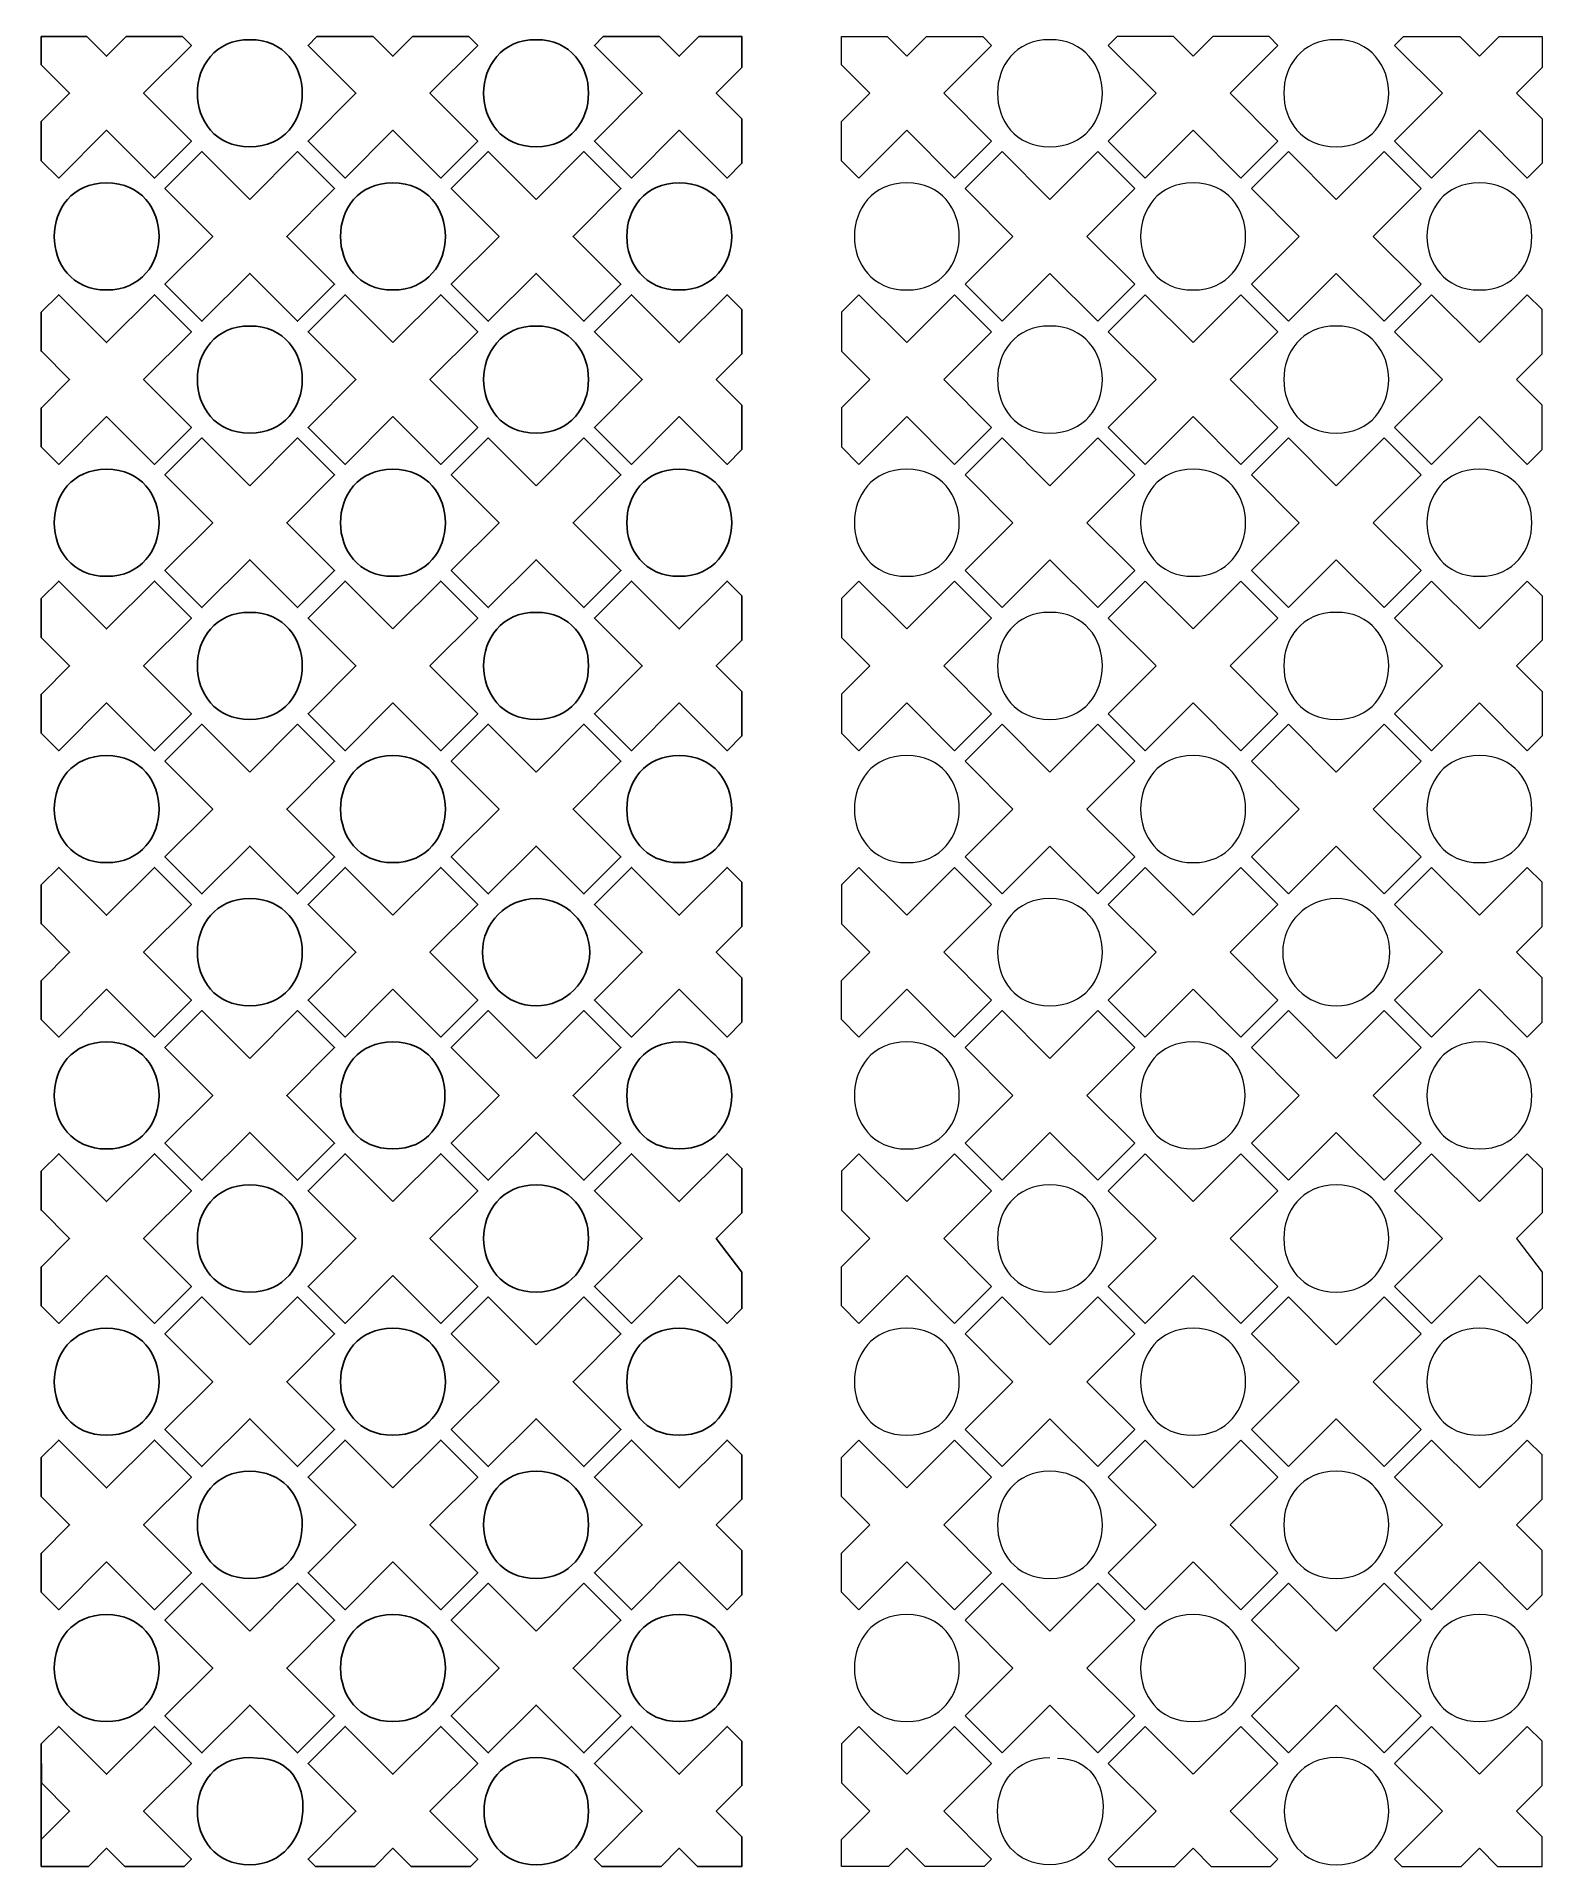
# Model space of a CAD drawing. Header units: centimetres. Extents: x -92 to 92, y -111 to 111.
import ezdxf

# ---------------------------------------------------------------- set-up
doc = ezdxf.new("R2010")
doc.units = ezdxf.units.CM
doc.header["$MEASUREMENT"] = 0
doc.layers.add('layer 1', color=7, linetype='Continuous')

msp = doc.modelspace()

# ---------------------------------------------------------------- linework, layer by layer
at = {"layer": 'layer 1', "color": 177}
for points, knots in [([(-91.04223, 100.6878), (-91.04223, 100.6878), (-91.04224, 95.94711), (-91.04224, 95.94711), (-91.04224, 95.94711), (-91.04224, 95.94711), (-88.92669, 93.83154), (-88.92669, 93.83154), (-88.92669, 93.83154), (-88.92669, 93.83154), (-83.12151, 99.63668), (-83.12151, 99.63668), (-83.12151, 99.63668), (-83.12151, 99.63668), (-77.3163, 93.83152), (-77.3163, 93.83152), (-77.3163, 93.83152), (-77.3163, 93.83152), (-72.83043, 98.31739), (-72.83043, 98.31739), (-72.83043, 98.31739), (-72.83043, 98.31739), (-78.63559, 104.12264), (-78.63559, 104.12264), (-78.63559, 104.12264), (-78.63559, 104.12264), (-72.83043, 109.92786), (-72.83043, 109.92786), (-72.83043, 109.92786), (-72.83043, 109.92786), (-73.90255, 110.99999), (-73.90255, 110.99999), (-73.90255, 110.99999), (-73.90255, 110.99999), (-80.73009, 110.99999), (-80.73009, 110.99999), (-80.73009, 110.99999), (-80.73009, 110.99999), (-83.12152, 108.60853), (-83.12152, 108.60853), (-83.12152, 108.60853), (-83.12152, 108.60853), (-85.51299, 110.99999), (-85.51299, 110.99999), (-85.51299, 110.99999), (-85.51299, 110.99999), (-91.04224, 110.99999), (-91.04224, 110.99999), (-91.04224, 110.99999), (-91.04224, 110.99999), (-91.04223, 107.55746), (-91.04223, 107.55746), (-91.04223, 107.55746), (-91.04223, 107.55746), (-87.60741, 104.12264), (-87.60741, 104.12264), (-87.60741, 104.12264), (-87.60741, 104.12264), (-91.04223, 100.6878), (-91.04223, 100.6878)], [0, 0, 0, 0, 0.0625, 0.0625, 0.0625, 0.0625, 0.125, 0.125, 0.125, 0.125, 0.1875, 0.1875, 0.1875, 0.1875, 0.25, 0.25, 0.25, 0.25, 0.3125, 0.3125, 0.3125, 0.3125, 0.375, 0.375, 0.375, 0.375, 0.4375, 0.4375, 0.4375, 0.4375, 0.5, 0.5, 0.5, 0.5, 0.5625, 0.5625, 0.5625, 0.5625, 0.625, 0.625, 0.625, 0.625, 0.6875, 0.6875, 0.6875, 0.6875, 0.75, 0.75, 0.75, 0.75, 0.8125, 0.8125, 0.8125, 0.8125, 0.875, 0.875, 0.875, 0.875, 1, 1, 1, 1]), ([(-65.74844, 110.62531), (-57.26504, 110.62531), (-57.26503, 97.62531), (-65.74844, 97.62531), (-65.74844, 97.62531), (-74.23185, 97.62531), (-74.23183, 110.62531), (-65.74844, 110.62531)], [0, 0, 0, 0, 0.333333333, 0.333333333, 0.333333333, 0.333333333, 1, 1, 1, 1]), ([(-39.15768, 110.99999), (-39.15768, 110.99999), (-38.08829, 109.9306), (-38.08829, 109.9306), (-38.08829, 109.9306), (-38.08829, 109.9306), (-43.89345, 104.12538), (-43.89345, 104.12538), (-43.89345, 104.12538), (-43.89345, 104.12538), (-38.08829, 98.32013), (-38.08829, 98.32013), (-38.08829, 98.32013), (-38.08829, 98.32013), (-42.57416, 93.83426), (-42.57416, 93.83426), (-42.57416, 93.83426), (-42.57416, 93.83426), (-48.37937, 99.63942), (-48.37937, 99.63942), (-48.37937, 99.63942), (-48.37937, 99.63942), (-54.18455, 93.83428), (-54.18455, 93.83428), (-54.18455, 93.83428), (-54.18455, 93.83428), (-58.67043, 98.32022), (-58.67043, 98.32022), (-58.67043, 98.32022), (-58.67043, 98.32022), (-52.86527, 104.12538), (-52.86527, 104.12538), (-52.86527, 104.12538), (-52.86527, 104.12538), (-58.67043, 109.93054), (-58.67043, 109.93054), (-58.67043, 109.93054), (-58.67043, 109.93054), (-57.60097, 110.99999), (-57.60097, 110.99999), (-57.60097, 110.99999), (-57.60097, 110.99999), (-50.76811, 110.99999), (-50.76811, 110.99999), (-50.76811, 110.99999), (-50.76811, 110.99999), (-48.37938, 108.61127), (-48.37938, 108.61127), (-48.37938, 108.61127), (-48.37938, 108.61127), (-45.99066, 110.99999), (-45.99066, 110.99999), (-45.99066, 110.99999), (-45.99066, 110.99999), (-39.15768, 110.99999), (-39.15768, 110.99999)], [0, 0, 0, 0, 0.066666667, 0.066666667, 0.066666667, 0.066666667, 0.133333333, 0.133333333, 0.133333333, 0.133333333, 0.2, 0.2, 0.2, 0.2, 0.266666667, 0.266666667, 0.266666667, 0.266666667, 0.333333333, 0.333333333, 0.333333333, 0.333333333, 0.4, 0.4, 0.4, 0.4, 0.466666667, 0.466666667, 0.466666667, 0.466666667, 0.533333333, 0.533333333, 0.533333333, 0.533333333, 0.6, 0.6, 0.6, 0.6, 0.666666667, 0.666666667, 0.666666667, 0.666666667, 0.733333333, 0.733333333, 0.733333333, 0.733333333, 0.8, 0.8, 0.8, 0.8, 0.866666667, 0.866666667, 0.866666667, 0.866666667, 1, 1, 1, 1]), ([(-31.01033, 110.62534), (-22.52694, 110.62534), (-22.52692, 97.62534), (-31.01033, 97.62534), (-31.01033, 97.62534), (-39.49374, 97.62534), (-39.49372, 110.62534), (-31.01033, 110.62534)], [0, 0, 0, 0, 0.333333333, 0.333333333, 0.333333333, 0.333333333, 1, 1, 1, 1]), ([(-6.04223, 107.23852), (-6.04223, 107.23852), (-6.04224, 110.99999), (-6.04224, 110.99999), (-6.04224, 110.99999), (-6.04224, 110.99999), (-11.25256, 110.99999), (-11.25256, 110.99999), (-11.25256, 110.99999), (-11.25256, 110.99999), (-13.64129, 108.61126), (-13.64129, 108.61126), (-13.64129, 108.61126), (-13.64129, 108.61126), (-16.03002, 110.99999), (-16.03002, 110.99999), (-16.03002, 110.99999), (-16.03002, 110.99999), (-22.86289, 110.99999), (-22.86289, 110.99999), (-22.86289, 110.99999), (-22.86289, 110.99999), (-23.93234, 109.93053), (-23.93234, 109.93053), (-23.93234, 109.93053), (-23.93234, 109.93053), (-18.12718, 104.12537), (-18.12718, 104.12537), (-18.12718, 104.12537), (-18.12718, 104.12537), (-23.93234, 98.32021), (-23.93234, 98.32021), (-23.93234, 98.32021), (-23.93234, 98.32021), (-19.44646, 93.83427), (-19.44646, 93.83427), (-19.44646, 93.83427), (-19.44646, 93.83427), (-13.64128, 99.63941), (-13.64128, 99.63941), (-13.64128, 99.63941), (-13.64128, 99.63941), (-7.83607, 93.83425), (-7.83607, 93.83425), (-7.83607, 93.83425), (-7.83607, 93.83425), (-6.04224, 95.62806), (-6.04224, 95.62806), (-6.04224, 95.62806), (-6.04224, 95.62806), (-6.04224, 101.01218), (-6.04224, 101.01218), (-6.04224, 101.01218), (-6.04224, 101.01218), (-9.15536, 104.12537), (-9.15536, 104.12537), (-9.15536, 104.12537), (-9.15536, 104.12537), (-6.04223, 107.23852), (-6.04223, 107.23852)], [0, 0, 0, 0, 0.0625, 0.0625, 0.0625, 0.0625, 0.125, 0.125, 0.125, 0.125, 0.1875, 0.1875, 0.1875, 0.1875, 0.25, 0.25, 0.25, 0.25, 0.3125, 0.3125, 0.3125, 0.3125, 0.375, 0.375, 0.375, 0.375, 0.4375, 0.4375, 0.4375, 0.4375, 0.5, 0.5, 0.5, 0.5, 0.5625, 0.5625, 0.5625, 0.5625, 0.625, 0.625, 0.625, 0.625, 0.6875, 0.6875, 0.6875, 0.6875, 0.75, 0.75, 0.75, 0.75, 0.8125, 0.8125, 0.8125, 0.8125, 0.875, 0.875, 0.875, 0.875, 1, 1, 1, 1]), ([(-65.74844, 91.24212), (-65.74844, 91.24212), (-71.55361, 97.04728), (-71.55361, 97.04728), (-71.55361, 97.04728), (-71.55361, 97.04728), (-76.03949, 92.56139), (-76.03949, 92.56139), (-76.03949, 92.56139), (-76.03949, 92.56139), (-70.23433, 86.75623), (-70.23433, 86.75623), (-70.23433, 86.75623), (-70.23433, 86.75623), (-76.03949, 80.95107), (-76.03949, 80.95107), (-76.03949, 80.95107), (-76.03949, 80.95107), (-71.55361, 76.46513), (-71.55361, 76.46513), (-71.55361, 76.46513), (-71.55361, 76.46513), (-65.74843, 82.27027), (-65.74843, 82.27027), (-65.74843, 82.27027), (-65.74843, 82.27027), (-59.94322, 76.46511), (-59.94322, 76.46511), (-59.94322, 76.46511), (-59.94322, 76.46511), (-55.45735, 80.95098), (-55.45735, 80.95098), (-55.45735, 80.95098), (-55.45735, 80.95098), (-61.26251, 86.75623), (-61.26251, 86.75623), (-61.26251, 86.75623), (-61.26251, 86.75623), (-55.45735, 92.56145), (-55.45735, 92.56145), (-55.45735, 92.56145), (-55.45735, 92.56145), (-59.94324, 97.04735), (-59.94324, 97.04735), (-59.94324, 97.04735), (-59.94324, 97.04735), (-65.74844, 91.24212), (-65.74844, 91.24212)], [0, 0, 0, 0, 0.076923077, 0.076923077, 0.076923077, 0.076923077, 0.153846154, 0.153846154, 0.153846154, 0.153846154, 0.230769231, 0.230769231, 0.230769231, 0.230769231, 0.307692308, 0.307692308, 0.307692308, 0.307692308, 0.384615385, 0.384615385, 0.384615385, 0.384615385, 0.461538462, 0.461538462, 0.461538462, 0.461538462, 0.538461538, 0.538461538, 0.538461538, 0.538461538, 0.615384615, 0.615384615, 0.615384615, 0.615384615, 0.692307692, 0.692307692, 0.692307692, 0.692307692, 0.769230769, 0.769230769, 0.769230769, 0.769230769, 0.846153846, 0.846153846, 0.846153846, 0.846153846, 1, 1, 1, 1]), ([(-31.01033, 91.24215), (-31.01033, 91.24215), (-36.8155, 97.04731), (-36.8155, 97.04731), (-36.8155, 97.04731), (-36.8155, 97.04731), (-41.30138, 92.56142), (-41.30138, 92.56142), (-41.30138, 92.56142), (-41.30138, 92.56142), (-35.49622, 86.75626), (-35.49622, 86.75626), (-35.49622, 86.75626), (-35.49622, 86.75626), (-41.30138, 80.9511), (-41.30138, 80.9511), (-41.30138, 80.9511), (-41.30138, 80.9511), (-36.8155, 76.46516), (-36.8155, 76.46516), (-36.8155, 76.46516), (-36.8155, 76.46516), (-31.01032, 82.2703), (-31.01032, 82.2703), (-31.01032, 82.2703), (-31.01032, 82.2703), (-25.20511, 76.46514), (-25.20511, 76.46514), (-25.20511, 76.46514), (-25.20511, 76.46514), (-20.71924, 80.95101), (-20.71924, 80.95101), (-20.71924, 80.95101), (-20.71924, 80.95101), (-26.5244, 86.75626), (-26.5244, 86.75626), (-26.5244, 86.75626), (-26.5244, 86.75626), (-20.71924, 92.56148), (-20.71924, 92.56148), (-20.71924, 92.56148), (-20.71924, 92.56148), (-25.20513, 97.04738), (-25.20513, 97.04738), (-25.20513, 97.04738), (-25.20513, 97.04738), (-31.01033, 91.24215), (-31.01033, 91.24215)], [0, 0, 0, 0, 0.076923077, 0.076923077, 0.076923077, 0.076923077, 0.153846154, 0.153846154, 0.153846154, 0.153846154, 0.230769231, 0.230769231, 0.230769231, 0.230769231, 0.307692308, 0.307692308, 0.307692308, 0.307692308, 0.384615385, 0.384615385, 0.384615385, 0.384615385, 0.461538462, 0.461538462, 0.461538462, 0.461538462, 0.538461538, 0.538461538, 0.538461538, 0.538461538, 0.615384615, 0.615384615, 0.615384615, 0.615384615, 0.692307692, 0.692307692, 0.692307692, 0.692307692, 0.769230769, 0.769230769, 0.769230769, 0.769230769, 0.846153846, 0.846153846, 0.846153846, 0.846153846, 1, 1, 1, 1]), ([(-83.11748, 93.25619), (-74.63407, 93.25619), (-74.63408, 80.25619), (-83.11748, 80.25619), (-83.11748, 80.25619), (-91.61603, 80.25619), (-91.57092, 93.25619), (-83.11748, 93.25619)], [0, 0, 0, 0, 0.333333333, 0.333333333, 0.333333333, 0.333333333, 1, 1, 1, 1]), ([(-48.37937, 93.25623), (-39.89596, 93.25623), (-39.89597, 80.25623), (-48.37937, 80.25623), (-48.37937, 80.25623), (-56.86276, 80.25623), (-56.86277, 93.25623), (-48.37937, 93.25623)], [0, 0, 0, 0, 0.333333333, 0.333333333, 0.333333333, 0.333333333, 1, 1, 1, 1]), ([(-13.64128, 93.25625), (-5.15788, 93.25625), (-5.15789, 80.25625), (-13.64128, 80.25625), (-13.64128, 80.25625), (-22.12468, 80.25625), (-22.12469, 93.25625), (-13.64128, 93.25625)], [0, 0, 0, 0, 0.333333333, 0.333333333, 0.333333333, 0.333333333, 1, 1, 1, 1]), ([(-91.04224, 77.55856), (-91.04224, 77.55856), (-91.04224, 77.55855), (-91.04224, 77.55855), (-91.04224, 77.55855), (-91.04224, 77.55855), (-91.04224, 72.82598), (-91.04224, 72.82598), (-91.04224, 72.82598), (-91.04224, 72.82598), (-91.04224, 72.82598), (-91.04224, 72.82598), (-91.04224, 72.82598), (-91.04224, 72.82598), (-91.03225, 72.81599), (-91.03225, 72.81599), (-91.03225, 72.81599), (-91.03225, 72.81599), (-87.60337, 69.38711), (-87.60337, 69.38711), (-87.60337, 69.38711), (-87.60337, 69.38711), (-91.03513, 65.95533), (-91.03513, 65.95533), (-91.03513, 65.95533), (-91.03513, 65.95533), (-91.04224, 65.94822), (-91.04224, 65.94822), (-91.04224, 65.94822), (-91.04224, 65.94822), (-91.04223, 61.21563), (-91.04223, 61.21563), (-91.04223, 61.21563), (-91.04223, 61.21563), (-88.92265, 59.09601), (-88.92265, 59.09601), (-88.92265, 59.09601), (-88.92265, 59.09601), (-83.11747, 64.90115), (-83.11747, 64.90115), (-83.11747, 64.90115), (-83.11747, 64.90115), (-77.31226, 59.09599), (-77.31226, 59.09599), (-77.31226, 59.09599), (-77.31226, 59.09599), (-72.82639, 63.58186), (-72.82639, 63.58186), (-72.82639, 63.58186), (-72.82639, 63.58186), (-78.63155, 69.38711), (-78.63155, 69.38711), (-78.63155, 69.38711), (-78.63155, 69.38711), (-72.82639, 75.19233), (-72.82639, 75.19233), (-72.82639, 75.19233), (-72.82639, 75.19233), (-77.31228, 79.67823), (-77.31228, 79.67823), (-77.31228, 79.67823), (-77.31228, 79.67823), (-83.11748, 73.873), (-83.11748, 73.873), (-83.11748, 73.873), (-83.11748, 73.873), (-88.92265, 79.67816), (-88.92265, 79.67816), (-88.92265, 79.67816), (-88.92265, 79.67816), (-91.04223, 77.55856), (-91.04223, 77.55856), (-91.04223, 77.55856), (-91.04223, 77.55856), (-91.04224, 77.55855), (-91.04224, 77.55855), (-91.04224, 77.55855), (-91.04224, 77.55855), (-91.04224, 77.55856), (-91.04224, 77.55856)], [0, 0, 0, 0, 0.047619048, 0.047619048, 0.047619048, 0.047619048, 0.095238095, 0.095238095, 0.095238095, 0.095238095, 0.142857143, 0.142857143, 0.142857143, 0.142857143, 0.19047619, 0.19047619, 0.19047619, 0.19047619, 0.238095238, 0.238095238, 0.238095238, 0.238095238, 0.285714286, 0.285714286, 0.285714286, 0.285714286, 0.333333333, 0.333333333, 0.333333333, 0.333333333, 0.380952381, 0.380952381, 0.380952381, 0.380952381, 0.428571429, 0.428571429, 0.428571429, 0.428571429, 0.476190476, 0.476190476, 0.476190476, 0.476190476, 0.523809524, 0.523809524, 0.523809524, 0.523809524, 0.571428571, 0.571428571, 0.571428571, 0.571428571, 0.619047619, 0.619047619, 0.619047619, 0.619047619, 0.666666667, 0.666666667, 0.666666667, 0.666666667, 0.714285714, 0.714285714, 0.714285714, 0.714285714, 0.761904762, 0.761904762, 0.761904762, 0.761904762, 0.80952381, 0.80952381, 0.80952381, 0.80952381, 0.857142857, 0.857142857, 0.857142857, 0.857142857, 0.904761905, 0.904761905, 0.904761905, 0.904761905, 1, 1, 1, 1]), ([(-48.37937, 73.87304), (-48.37937, 73.87304), (-54.18454, 79.6782), (-54.18454, 79.6782), (-54.18454, 79.6782), (-54.18454, 79.6782), (-58.67042, 75.19231), (-58.67042, 75.19231), (-58.67042, 75.19231), (-58.67042, 75.19231), (-52.86526, 69.38715), (-52.86526, 69.38715), (-52.86526, 69.38715), (-52.86526, 69.38715), (-58.67042, 63.58199), (-58.67042, 63.58199), (-58.67042, 63.58199), (-58.67042, 63.58199), (-54.18454, 59.09605), (-54.18454, 59.09605), (-54.18454, 59.09605), (-54.18454, 59.09605), (-48.37936, 64.90119), (-48.37936, 64.90119), (-48.37936, 64.90119), (-48.37936, 64.90119), (-42.57415, 59.09603), (-42.57415, 59.09603), (-42.57415, 59.09603), (-42.57415, 59.09603), (-38.08828, 63.5819), (-38.08828, 63.5819), (-38.08828, 63.5819), (-38.08828, 63.5819), (-43.89344, 69.38715), (-43.89344, 69.38715), (-43.89344, 69.38715), (-43.89344, 69.38715), (-38.08828, 75.19237), (-38.08828, 75.19237), (-38.08828, 75.19237), (-38.08828, 75.19237), (-42.57417, 79.67827), (-42.57417, 79.67827), (-42.57417, 79.67827), (-42.57417, 79.67827), (-48.37937, 73.87304), (-48.37937, 73.87304)], [0, 0, 0, 0, 0.076923077, 0.076923077, 0.076923077, 0.076923077, 0.153846154, 0.153846154, 0.153846154, 0.153846154, 0.230769231, 0.230769231, 0.230769231, 0.230769231, 0.307692308, 0.307692308, 0.307692308, 0.307692308, 0.384615385, 0.384615385, 0.384615385, 0.384615385, 0.461538462, 0.461538462, 0.461538462, 0.461538462, 0.538461538, 0.538461538, 0.538461538, 0.538461538, 0.615384615, 0.615384615, 0.615384615, 0.615384615, 0.692307692, 0.692307692, 0.692307692, 0.692307692, 0.769230769, 0.769230769, 0.769230769, 0.769230769, 0.846153846, 0.846153846, 0.846153846, 0.846153846, 1, 1, 1, 1]), ([(-6.04224, 60.88985), (-6.04224, 60.88985), (-7.83606, 59.09605), (-7.83606, 59.09605), (-7.83606, 59.09605), (-7.83606, 59.09605), (-13.64127, 64.90121), (-13.64127, 64.90121), (-13.64127, 64.90121), (-13.64127, 64.90121), (-19.44645, 59.09607), (-19.44645, 59.09607), (-19.44645, 59.09607), (-19.44645, 59.09607), (-23.93233, 63.58201), (-23.93233, 63.58201), (-23.93233, 63.58201), (-23.93233, 63.58201), (-18.12717, 69.38717), (-18.12717, 69.38717), (-18.12717, 69.38717), (-18.12717, 69.38717), (-23.93233, 75.19233), (-23.93233, 75.19233), (-23.93233, 75.19233), (-23.93233, 75.19233), (-19.44645, 79.67822), (-19.44645, 79.67822), (-19.44645, 79.67822), (-19.44645, 79.67822), (-13.64128, 73.87306), (-13.64128, 73.87306), (-13.64128, 73.87306), (-13.64128, 73.87306), (-7.83608, 79.67829), (-7.83608, 79.67829), (-7.83608, 79.67829), (-7.83608, 79.67829), (-6.04224, 77.88447), (-6.04224, 77.88447), (-6.04224, 77.88447), (-6.04224, 77.88447), (-6.04223, 72.50031), (-6.04223, 72.50031), (-6.04223, 72.50031), (-6.04223, 72.50031), (-9.15535, 69.38717), (-9.15535, 69.38717), (-9.15535, 69.38717), (-9.15535, 69.38717), (-6.04224, 66.27401), (-6.04224, 66.27401), (-6.04224, 66.27401), (-6.04224, 66.27401), (-6.04224, 60.88985), (-6.04224, 60.88985)], [0, 0, 0, 0, 0.066666667, 0.066666667, 0.066666667, 0.066666667, 0.133333333, 0.133333333, 0.133333333, 0.133333333, 0.2, 0.2, 0.2, 0.2, 0.266666667, 0.266666667, 0.266666667, 0.266666667, 0.333333333, 0.333333333, 0.333333333, 0.333333333, 0.4, 0.4, 0.4, 0.4, 0.466666667, 0.466666667, 0.466666667, 0.466666667, 0.533333333, 0.533333333, 0.533333333, 0.533333333, 0.6, 0.6, 0.6, 0.6, 0.666666667, 0.666666667, 0.666666667, 0.666666667, 0.733333333, 0.733333333, 0.733333333, 0.733333333, 0.8, 0.8, 0.8, 0.8, 0.866666667, 0.866666667, 0.866666667, 0.866666667, 1, 1, 1, 1]), ([(-65.74841, 75.88712), (-57.265, 75.88712), (-57.26501, 62.88712), (-65.74841, 62.88712), (-65.74841, 62.88712), (-74.2318, 62.88712), (-74.23182, 75.88712), (-65.74841, 75.88712)], [0, 0, 0, 0, 0.333333333, 0.333333333, 0.333333333, 0.333333333, 1, 1, 1, 1]), ([(-31.01032, 75.88714), (-22.52691, 75.88714), (-22.52693, 62.88714), (-31.01032, 62.88714), (-31.01032, 62.88714), (-39.49371, 62.88714), (-39.49373, 75.88714), (-31.01032, 75.88714)], [0, 0, 0, 0, 0.333333333, 0.333333333, 0.333333333, 0.333333333, 1, 1, 1, 1]), ([(-65.74841, 56.50393), (-65.74841, 56.50393), (-71.55358, 62.30909), (-71.55358, 62.30909), (-71.55358, 62.30909), (-71.55358, 62.30909), (-76.03946, 57.8232), (-76.03946, 57.8232), (-76.03946, 57.8232), (-76.03946, 57.8232), (-70.2343, 52.01804), (-70.2343, 52.01804), (-70.2343, 52.01804), (-70.2343, 52.01804), (-76.03946, 46.21288), (-76.03946, 46.21288), (-76.03946, 46.21288), (-76.03946, 46.21288), (-71.55358, 41.72694), (-71.55358, 41.72694), (-71.55358, 41.72694), (-71.55358, 41.72694), (-65.7484, 47.53208), (-65.7484, 47.53208), (-65.7484, 47.53208), (-65.7484, 47.53208), (-59.94319, 41.72692), (-59.94319, 41.72692), (-59.94319, 41.72692), (-59.94319, 41.72692), (-55.45732, 46.21279), (-55.45732, 46.21279), (-55.45732, 46.21279), (-55.45732, 46.21279), (-61.26248, 52.01804), (-61.26248, 52.01804), (-61.26248, 52.01804), (-61.26248, 52.01804), (-55.45732, 57.82326), (-55.45732, 57.82326), (-55.45732, 57.82326), (-55.45732, 57.82326), (-59.94321, 62.30916), (-59.94321, 62.30916), (-59.94321, 62.30916), (-59.94321, 62.30916), (-65.74841, 56.50393), (-65.74841, 56.50393)], [0, 0, 0, 0, 0.076923077, 0.076923077, 0.076923077, 0.076923077, 0.153846154, 0.153846154, 0.153846154, 0.153846154, 0.230769231, 0.230769231, 0.230769231, 0.230769231, 0.307692308, 0.307692308, 0.307692308, 0.307692308, 0.384615385, 0.384615385, 0.384615385, 0.384615385, 0.461538462, 0.461538462, 0.461538462, 0.461538462, 0.538461538, 0.538461538, 0.538461538, 0.538461538, 0.615384615, 0.615384615, 0.615384615, 0.615384615, 0.692307692, 0.692307692, 0.692307692, 0.692307692, 0.769230769, 0.769230769, 0.769230769, 0.769230769, 0.846153846, 0.846153846, 0.846153846, 0.846153846, 1, 1, 1, 1]), ([(-31.01032, 56.50395), (-31.01032, 56.50395), (-36.81549, 62.30911), (-36.81549, 62.30911), (-36.81549, 62.30911), (-36.81549, 62.30911), (-41.30137, 57.82322), (-41.30137, 57.82322), (-41.30137, 57.82322), (-41.30137, 57.82322), (-35.49621, 52.01806), (-35.49621, 52.01806), (-35.49621, 52.01806), (-35.49621, 52.01806), (-41.30137, 46.2129), (-41.30137, 46.2129), (-41.30137, 46.2129), (-41.30137, 46.2129), (-36.81549, 41.72696), (-36.81549, 41.72696), (-36.81549, 41.72696), (-36.81549, 41.72696), (-31.01031, 47.5321), (-31.01031, 47.5321), (-31.01031, 47.5321), (-31.01031, 47.5321), (-25.2051, 41.72694), (-25.2051, 41.72694), (-25.2051, 41.72694), (-25.2051, 41.72694), (-20.71923, 46.21281), (-20.71923, 46.21281), (-20.71923, 46.21281), (-20.71923, 46.21281), (-26.52439, 52.01806), (-26.52439, 52.01806), (-26.52439, 52.01806), (-26.52439, 52.01806), (-20.71923, 57.82328), (-20.71923, 57.82328), (-20.71923, 57.82328), (-20.71923, 57.82328), (-25.20512, 62.30918), (-25.20512, 62.30918), (-25.20512, 62.30918), (-25.20512, 62.30918), (-31.01032, 56.50395), (-31.01032, 56.50395)], [0, 0, 0, 0, 0.076923077, 0.076923077, 0.076923077, 0.076923077, 0.153846154, 0.153846154, 0.153846154, 0.153846154, 0.230769231, 0.230769231, 0.230769231, 0.230769231, 0.307692308, 0.307692308, 0.307692308, 0.307692308, 0.384615385, 0.384615385, 0.384615385, 0.384615385, 0.461538462, 0.461538462, 0.461538462, 0.461538462, 0.538461538, 0.538461538, 0.538461538, 0.538461538, 0.615384615, 0.615384615, 0.615384615, 0.615384615, 0.692307692, 0.692307692, 0.692307692, 0.692307692, 0.769230769, 0.769230769, 0.769230769, 0.769230769, 0.846153846, 0.846153846, 0.846153846, 0.846153846, 1, 1, 1, 1]), ([(-83.11745, 58.51801), (-74.63404, 58.51801), (-74.63405, 45.51801), (-83.11745, 45.51801), (-83.11745, 45.51801), (-91.60084, 45.51801), (-91.60086, 58.51801), (-83.11745, 58.51801)], [0, 0, 0, 0, 0.333333333, 0.333333333, 0.333333333, 0.333333333, 1, 1, 1, 1]), ([(-48.37936, 58.51803), (-39.89595, 58.51803), (-39.89596, 45.51803), (-48.37936, 45.51803), (-48.37936, 45.51803), (-56.86275, 45.51803), (-56.86277, 58.51803), (-48.37936, 58.51803)], [0, 0, 0, 0, 0.333333333, 0.333333333, 0.333333333, 0.333333333, 1, 1, 1, 1]), ([(-13.64127, 58.51805), (-5.15786, 58.51805), (-5.15788, 45.51805), (-13.64127, 45.51805), (-13.64127, 45.51805), (-22.12467, 45.51805), (-22.12469, 58.51805), (-13.64127, 58.51805)], [0, 0, 0, 0, 0.333333333, 0.333333333, 0.333333333, 0.333333333, 1, 1, 1, 1]), ([(-91.04224, 42.82035), (-91.04224, 42.82035), (-88.92262, 44.93998), (-88.92262, 44.93998), (-88.92262, 44.93998), (-88.92262, 44.93998), (-83.11745, 39.13482), (-83.11745, 39.13482), (-83.11745, 39.13482), (-83.11745, 39.13482), (-77.31225, 44.94005), (-77.31225, 44.94005), (-77.31225, 44.94005), (-77.31225, 44.94005), (-72.82636, 40.45415), (-72.82636, 40.45415), (-72.82636, 40.45415), (-72.82636, 40.45415), (-78.63152, 34.64893), (-78.63152, 34.64893), (-78.63152, 34.64893), (-78.63152, 34.64893), (-72.82636, 28.84368), (-72.82636, 28.84368), (-72.82636, 28.84368), (-72.82636, 28.84368), (-77.31223, 24.35781), (-77.31223, 24.35781), (-77.31223, 24.35781), (-77.31223, 24.35781), (-83.11744, 30.16297), (-83.11744, 30.16297), (-83.11744, 30.16297), (-83.11744, 30.16297), (-88.92262, 24.35783), (-88.92262, 24.35783), (-88.92262, 24.35783), (-88.92262, 24.35783), (-91.04224, 26.4775), (-91.04224, 26.4775), (-91.04224, 26.4775), (-91.04224, 26.4775), (-91.04224, 31.21001), (-91.04224, 31.21001), (-91.04224, 31.21001), (-91.04224, 31.21001), (-91.03514, 31.21711), (-91.03514, 31.21711), (-91.03514, 31.21711), (-91.03514, 31.21711), (-87.60334, 34.64893), (-87.60334, 34.64893), (-87.60334, 34.64893), (-87.60334, 34.64893), (-91.04224, 38.08783), (-91.04224, 38.08783), (-91.04224, 38.08783), (-91.04224, 38.08783), (-91.04224, 42.82035), (-91.04224, 42.82035)], [0, 0, 0, 0, 0.0625, 0.0625, 0.0625, 0.0625, 0.125, 0.125, 0.125, 0.125, 0.1875, 0.1875, 0.1875, 0.1875, 0.25, 0.25, 0.25, 0.25, 0.3125, 0.3125, 0.3125, 0.3125, 0.375, 0.375, 0.375, 0.375, 0.4375, 0.4375, 0.4375, 0.4375, 0.5, 0.5, 0.5, 0.5, 0.5625, 0.5625, 0.5625, 0.5625, 0.625, 0.625, 0.625, 0.625, 0.6875, 0.6875, 0.6875, 0.6875, 0.75, 0.75, 0.75, 0.75, 0.8125, 0.8125, 0.8125, 0.8125, 0.875, 0.875, 0.875, 0.875, 1, 1, 1, 1]), ([(-48.37936, 39.13484), (-48.37936, 39.13484), (-54.18453, 44.94), (-54.18453, 44.94), (-54.18453, 44.94), (-54.18453, 44.94), (-58.67041, 40.45411), (-58.67041, 40.45411), (-58.67041, 40.45411), (-58.67041, 40.45411), (-52.86525, 34.64895), (-52.86525, 34.64895), (-52.86525, 34.64895), (-52.86525, 34.64895), (-58.67041, 28.84379), (-58.67041, 28.84379), (-58.67041, 28.84379), (-58.67041, 28.84379), (-54.18453, 24.35785), (-54.18453, 24.35785), (-54.18453, 24.35785), (-54.18453, 24.35785), (-48.37935, 30.16299), (-48.37935, 30.16299), (-48.37935, 30.16299), (-48.37935, 30.16299), (-42.57414, 24.35783), (-42.57414, 24.35783), (-42.57414, 24.35783), (-42.57414, 24.35783), (-38.08827, 28.8437), (-38.08827, 28.8437), (-38.08827, 28.8437), (-38.08827, 28.8437), (-43.89343, 34.64895), (-43.89343, 34.64895), (-43.89343, 34.64895), (-43.89343, 34.64895), (-38.08827, 40.45417), (-38.08827, 40.45417), (-38.08827, 40.45417), (-38.08827, 40.45417), (-42.57416, 44.94007), (-42.57416, 44.94007), (-42.57416, 44.94007), (-42.57416, 44.94007), (-48.37936, 39.13484), (-48.37936, 39.13484)], [0, 0, 0, 0, 0.076923077, 0.076923077, 0.076923077, 0.076923077, 0.153846154, 0.153846154, 0.153846154, 0.153846154, 0.230769231, 0.230769231, 0.230769231, 0.230769231, 0.307692308, 0.307692308, 0.307692308, 0.307692308, 0.384615385, 0.384615385, 0.384615385, 0.384615385, 0.461538462, 0.461538462, 0.461538462, 0.461538462, 0.538461538, 0.538461538, 0.538461538, 0.538461538, 0.615384615, 0.615384615, 0.615384615, 0.615384615, 0.692307692, 0.692307692, 0.692307692, 0.692307692, 0.769230769, 0.769230769, 0.769230769, 0.769230769, 0.846153846, 0.846153846, 0.846153846, 0.846153846, 1, 1, 1, 1]), ([(-6.04224, 31.53579), (-6.04224, 31.53579), (-9.15534, 34.64897), (-9.15534, 34.64897), (-9.15534, 34.64897), (-9.15534, 34.64897), (-6.04223, 37.7621), (-6.04223, 37.7621), (-6.04223, 37.7621), (-6.04223, 37.7621), (-6.04225, 43.14626), (-6.04225, 43.14626), (-6.04225, 43.14626), (-6.04225, 43.14626), (-7.83607, 44.94009), (-7.83607, 44.94009), (-7.83607, 44.94009), (-7.83607, 44.94009), (-13.64127, 39.13486), (-13.64127, 39.13486), (-13.64127, 39.13486), (-13.64127, 39.13486), (-19.44644, 44.94002), (-19.44644, 44.94002), (-19.44644, 44.94002), (-19.44644, 44.94002), (-23.93232, 40.45413), (-23.93232, 40.45413), (-23.93232, 40.45413), (-23.93232, 40.45413), (-18.12716, 34.64897), (-18.12716, 34.64897), (-18.12716, 34.64897), (-18.12716, 34.64897), (-23.93232, 28.84381), (-23.93232, 28.84381), (-23.93232, 28.84381), (-23.93232, 28.84381), (-19.44644, 24.35787), (-19.44644, 24.35787), (-19.44644, 24.35787), (-19.44644, 24.35787), (-13.64126, 30.16301), (-13.64126, 30.16301), (-13.64126, 30.16301), (-13.64126, 30.16301), (-7.83605, 24.35785), (-7.83605, 24.35785), (-7.83605, 24.35785), (-7.83605, 24.35785), (-6.04224, 26.15165), (-6.04224, 26.15165), (-6.04224, 26.15165), (-6.04224, 26.15165), (-6.04224, 31.53579), (-6.04224, 31.53579)], [0, 0, 0, 0, 0.066666667, 0.066666667, 0.066666667, 0.066666667, 0.133333333, 0.133333333, 0.133333333, 0.133333333, 0.2, 0.2, 0.2, 0.2, 0.266666667, 0.266666667, 0.266666667, 0.266666667, 0.333333333, 0.333333333, 0.333333333, 0.333333333, 0.4, 0.4, 0.4, 0.4, 0.466666667, 0.466666667, 0.466666667, 0.466666667, 0.533333333, 0.533333333, 0.533333333, 0.533333333, 0.6, 0.6, 0.6, 0.6, 0.666666667, 0.666666667, 0.666666667, 0.666666667, 0.733333333, 0.733333333, 0.733333333, 0.733333333, 0.8, 0.8, 0.8, 0.8, 0.866666667, 0.866666667, 0.866666667, 0.866666667, 1, 1, 1, 1]), ([(-65.7484, 41.14892), (-57.26499, 41.14892), (-57.265, 28.14892), (-65.7484, 28.14892), (-65.7484, 28.14892), (-74.23179, 28.14892), (-74.23181, 41.14892), (-65.7484, 41.14892)], [0, 0, 0, 0, 0.333333333, 0.333333333, 0.333333333, 0.333333333, 1, 1, 1, 1]), ([(-31.01031, 41.14894), (-22.5269, 41.14894), (-22.52692, 28.14894), (-31.01031, 28.14894), (-31.01031, 28.14894), (-39.4937, 28.14894), (-39.49372, 41.14894), (-31.01031, 41.14894)], [0, 0, 0, 0, 0.333333333, 0.333333333, 0.333333333, 0.333333333, 1, 1, 1, 1]), ([(-65.7484, 21.76573), (-65.7484, 21.76573), (-71.55357, 27.57089), (-71.55357, 27.57089), (-71.55357, 27.57089), (-71.55357, 27.57089), (-76.03945, 23.085), (-76.03945, 23.085), (-76.03945, 23.085), (-76.03945, 23.085), (-70.23429, 17.27984), (-70.23429, 17.27984), (-70.23429, 17.27984), (-70.23429, 17.27984), (-76.03945, 11.47468), (-76.03945, 11.47468), (-76.03945, 11.47468), (-76.03945, 11.47468), (-71.55357, 6.98874), (-71.55357, 6.98874), (-71.55357, 6.98874), (-71.55357, 6.98874), (-65.74839, 12.79388), (-65.74839, 12.79388), (-65.74839, 12.79388), (-65.74839, 12.79388), (-59.94318, 6.98872), (-59.94318, 6.98872), (-59.94318, 6.98872), (-59.94318, 6.98872), (-55.45731, 11.47459), (-55.45731, 11.47459), (-55.45731, 11.47459), (-55.45731, 11.47459), (-61.26247, 17.27984), (-61.26247, 17.27984), (-61.26247, 17.27984), (-61.26247, 17.27984), (-55.45731, 23.08506), (-55.45731, 23.08506), (-55.45731, 23.08506), (-55.45731, 23.08506), (-59.9432, 27.57096), (-59.9432, 27.57096), (-59.9432, 27.57096), (-59.9432, 27.57096), (-65.7484, 21.76573), (-65.7484, 21.76573)], [0, 0, 0, 0, 0.076923077, 0.076923077, 0.076923077, 0.076923077, 0.153846154, 0.153846154, 0.153846154, 0.153846154, 0.230769231, 0.230769231, 0.230769231, 0.230769231, 0.307692308, 0.307692308, 0.307692308, 0.307692308, 0.384615385, 0.384615385, 0.384615385, 0.384615385, 0.461538462, 0.461538462, 0.461538462, 0.461538462, 0.538461538, 0.538461538, 0.538461538, 0.538461538, 0.615384615, 0.615384615, 0.615384615, 0.615384615, 0.692307692, 0.692307692, 0.692307692, 0.692307692, 0.769230769, 0.769230769, 0.769230769, 0.769230769, 0.846153846, 0.846153846, 0.846153846, 0.846153846, 1, 1, 1, 1]), ([(-31.01031, 21.76575), (-31.01031, 21.76575), (-36.81548, 27.57091), (-36.81548, 27.57091), (-36.81548, 27.57091), (-36.81548, 27.57091), (-41.30136, 23.08502), (-41.30136, 23.08502), (-41.30136, 23.08502), (-41.30136, 23.08502), (-35.4962, 17.27986), (-35.4962, 17.27986), (-35.4962, 17.27986), (-35.4962, 17.27986), (-41.30136, 11.4747), (-41.30136, 11.4747), (-41.30136, 11.4747), (-41.30136, 11.4747), (-36.81548, 6.98876), (-36.81548, 6.98876), (-36.81548, 6.98876), (-36.81548, 6.98876), (-31.0103, 12.7939), (-31.0103, 12.7939), (-31.0103, 12.7939), (-31.0103, 12.7939), (-25.20509, 6.98874), (-25.20509, 6.98874), (-25.20509, 6.98874), (-25.20509, 6.98874), (-20.71922, 11.47461), (-20.71922, 11.47461), (-20.71922, 11.47461), (-20.71922, 11.47461), (-26.52438, 17.27986), (-26.52438, 17.27986), (-26.52438, 17.27986), (-26.52438, 17.27986), (-20.71922, 23.08508), (-20.71922, 23.08508), (-20.71922, 23.08508), (-20.71922, 23.08508), (-25.20511, 27.57098), (-25.20511, 27.57098), (-25.20511, 27.57098), (-25.20511, 27.57098), (-31.01031, 21.76575), (-31.01031, 21.76575)], [0, 0, 0, 0, 0.076923077, 0.076923077, 0.076923077, 0.076923077, 0.153846154, 0.153846154, 0.153846154, 0.153846154, 0.230769231, 0.230769231, 0.230769231, 0.230769231, 0.307692308, 0.307692308, 0.307692308, 0.307692308, 0.384615385, 0.384615385, 0.384615385, 0.384615385, 0.461538462, 0.461538462, 0.461538462, 0.461538462, 0.538461538, 0.538461538, 0.538461538, 0.538461538, 0.615384615, 0.615384615, 0.615384615, 0.615384615, 0.692307692, 0.692307692, 0.692307692, 0.692307692, 0.769230769, 0.769230769, 0.769230769, 0.769230769, 0.846153846, 0.846153846, 0.846153846, 0.846153846, 1, 1, 1, 1]), ([(-83.11744, 23.77981), (-74.63403, 23.77981), (-74.63404, 10.77981), (-83.11744, 10.77981), (-83.11744, 10.77981), (-91.60083, 10.77981), (-91.60085, 23.77981), (-83.11744, 23.77981)], [0, 0, 0, 0, 0.333333333, 0.333333333, 0.333333333, 0.333333333, 1, 1, 1, 1]), ([(-48.37935, 23.77983), (-39.89594, 23.77983), (-39.89595, 10.77983), (-48.37935, 10.77983), (-48.37935, 10.77983), (-56.86274, 10.77983), (-56.86276, 23.77983), (-48.37935, 23.77983)], [0, 0, 0, 0, 0.333333333, 0.333333333, 0.333333333, 0.333333333, 1, 1, 1, 1]), ([(-13.64126, 23.77985), (-5.15785, 23.77985), (-5.15787, 10.77985), (-13.64126, 10.77985), (-13.64126, 10.77985), (-22.12466, 10.77985), (-22.12468, 23.77985), (-13.64126, 23.77985)], [0, 0, 0, 0, 0.333333333, 0.333333333, 0.333333333, 0.333333333, 1, 1, 1, 1]), ([(-91.04224, 8.08214), (-91.04224, 8.08214), (-91.04223, 8.08215), (-91.04223, 8.08215), (-91.04223, 8.08215), (-91.04223, 8.08215), (-88.92261, 10.20178), (-88.92261, 10.20178), (-88.92261, 10.20178), (-88.92261, 10.20178), (-83.11744, 4.39662), (-83.11744, 4.39662), (-83.11744, 4.39662), (-83.11744, 4.39662), (-77.31224, 10.20185), (-77.31224, 10.20185), (-77.31224, 10.20185), (-77.31224, 10.20185), (-72.82635, 5.71595), (-72.82635, 5.71595), (-72.82635, 5.71595), (-72.82635, 5.71595), (-78.63151, -0.08927), (-78.63151, -0.08927), (-78.63151, -0.08927), (-78.63151, -0.08927), (-72.82635, -5.89452), (-72.82635, -5.89452), (-72.82635, -5.89452), (-72.82635, -5.89452), (-77.31222, -10.38039), (-77.31222, -10.38039), (-77.31222, -10.38039), (-77.31222, -10.38039), (-83.11743, -4.57523), (-83.11743, -4.57523), (-83.11743, -4.57523), (-83.11743, -4.57523), (-88.92261, -10.38037), (-88.92261, -10.38037), (-88.92261, -10.38037), (-88.92261, -10.38037), (-91.04223, -8.26071), (-91.04223, -8.26071), (-91.04223, -8.26071), (-91.04223, -8.26071), (-91.04225, -3.52819), (-91.04225, -3.52819), (-91.04225, -3.52819), (-91.04225, -3.52819), (-91.04224, -3.52818), (-91.04224, -3.52818), (-91.04224, -3.52818), (-91.04224, -3.52818), (-91.03513, -3.52107), (-91.03513, -3.52107), (-91.03513, -3.52107), (-91.03513, -3.52107), (-87.60333, -0.08927), (-87.60333, -0.08927), (-87.60333, -0.08927), (-87.60333, -0.08927), (-91.03225, 3.33965), (-91.03225, 3.33965), (-91.03225, 3.33965), (-91.03225, 3.33965), (-91.03934, 3.34674), (-91.03934, 3.34674), (-91.03934, 3.34674), (-91.03934, 3.34674), (-91.04224, 3.34963), (-91.04224, 3.34963), (-91.04224, 3.34963), (-91.04224, 3.34963), (-91.04224, 3.34964), (-91.04224, 3.34964), (-91.04224, 3.34964), (-91.04224, 3.34964), (-91.04224, 8.08214), (-91.04224, 8.08214)], [0, 0, 0, 0, 0.047619048, 0.047619048, 0.047619048, 0.047619048, 0.095238095, 0.095238095, 0.095238095, 0.095238095, 0.142857143, 0.142857143, 0.142857143, 0.142857143, 0.19047619, 0.19047619, 0.19047619, 0.19047619, 0.238095238, 0.238095238, 0.238095238, 0.238095238, 0.285714286, 0.285714286, 0.285714286, 0.285714286, 0.333333333, 0.333333333, 0.333333333, 0.333333333, 0.380952381, 0.380952381, 0.380952381, 0.380952381, 0.428571429, 0.428571429, 0.428571429, 0.428571429, 0.476190476, 0.476190476, 0.476190476, 0.476190476, 0.523809524, 0.523809524, 0.523809524, 0.523809524, 0.571428571, 0.571428571, 0.571428571, 0.571428571, 0.619047619, 0.619047619, 0.619047619, 0.619047619, 0.666666667, 0.666666667, 0.666666667, 0.666666667, 0.714285714, 0.714285714, 0.714285714, 0.714285714, 0.761904762, 0.761904762, 0.761904762, 0.761904762, 0.80952381, 0.80952381, 0.80952381, 0.80952381, 0.857142857, 0.857142857, 0.857142857, 0.857142857, 0.904761905, 0.904761905, 0.904761905, 0.904761905, 1, 1, 1, 1]), ([(-48.37935, 4.39664), (-48.37935, 4.39664), (-54.18452, 10.2018), (-54.18452, 10.2018), (-54.18452, 10.2018), (-54.18452, 10.2018), (-58.6704, 5.71591), (-58.6704, 5.71591), (-58.6704, 5.71591), (-58.6704, 5.71591), (-52.86524, -0.08925), (-52.86524, -0.08925), (-52.86524, -0.08925), (-52.86524, -0.08925), (-58.6704, -5.89441), (-58.6704, -5.89441), (-58.6704, -5.89441), (-58.6704, -5.89441), (-54.18452, -10.38035), (-54.18452, -10.38035), (-54.18452, -10.38035), (-54.18452, -10.38035), (-48.37934, -4.57521), (-48.37934, -4.57521), (-48.37934, -4.57521), (-48.37934, -4.57521), (-42.57413, -10.38037), (-42.57413, -10.38037), (-42.57413, -10.38037), (-42.57413, -10.38037), (-38.08826, -5.8945), (-38.08826, -5.8945), (-38.08826, -5.8945), (-38.08826, -5.8945), (-43.89342, -0.08925), (-43.89342, -0.08925), (-43.89342, -0.08925), (-43.89342, -0.08925), (-38.08826, 5.71597), (-38.08826, 5.71597), (-38.08826, 5.71597), (-38.08826, 5.71597), (-42.57415, 10.20187), (-42.57415, 10.20187), (-42.57415, 10.20187), (-42.57415, 10.20187), (-48.37935, 4.39664), (-48.37935, 4.39664)], [0, 0, 0, 0, 0.076923077, 0.076923077, 0.076923077, 0.076923077, 0.153846154, 0.153846154, 0.153846154, 0.153846154, 0.230769231, 0.230769231, 0.230769231, 0.230769231, 0.307692308, 0.307692308, 0.307692308, 0.307692308, 0.384615385, 0.384615385, 0.384615385, 0.384615385, 0.461538462, 0.461538462, 0.461538462, 0.461538462, 0.538461538, 0.538461538, 0.538461538, 0.538461538, 0.615384615, 0.615384615, 0.615384615, 0.615384615, 0.692307692, 0.692307692, 0.692307692, 0.692307692, 0.769230769, 0.769230769, 0.769230769, 0.769230769, 0.846153846, 0.846153846, 0.846153846, 0.846153846, 1, 1, 1, 1]), ([(-6.04224, -8.58655), (-6.04224, -8.58655), (-7.83604, -10.38035), (-7.83604, -10.38035), (-7.83604, -10.38035), (-7.83604, -10.38035), (-13.64125, -4.57519), (-13.64125, -4.57519), (-13.64125, -4.57519), (-13.64125, -4.57519), (-19.44643, -10.38033), (-19.44643, -10.38033), (-19.44643, -10.38033), (-19.44643, -10.38033), (-23.93231, -5.89439), (-23.93231, -5.89439), (-23.93231, -5.89439), (-23.93231, -5.89439), (-18.12715, -0.08923), (-18.12715, -0.08923), (-18.12715, -0.08923), (-18.12715, -0.08923), (-23.93231, 5.71593), (-23.93231, 5.71593), (-23.93231, 5.71593), (-23.93231, 5.71593), (-19.44643, 10.20182), (-19.44643, 10.20182), (-19.44643, 10.20182), (-19.44643, 10.20182), (-13.64126, 4.39666), (-13.64126, 4.39666), (-13.64126, 4.39666), (-13.64126, 4.39666), (-7.83606, 10.20189), (-7.83606, 10.20189), (-7.83606, 10.20189), (-7.83606, 10.20189), (-6.04224, 8.40806), (-6.04224, 8.40806), (-6.04224, 8.40806), (-6.04224, 8.40806), (-6.04224, 3.02387), (-6.04224, 3.02387), (-6.04224, 3.02387), (-6.04224, 3.02387), (-9.15533, -0.08923), (-9.15533, -0.08923), (-9.15533, -0.08923), (-9.15533, -0.08923), (-6.04224, -3.2023), (-6.04224, -3.2023), (-6.04224, -3.2023), (-6.04224, -3.2023), (-6.04224, -8.58655), (-6.04224, -8.58655)], [0, 0, 0, 0, 0.066666667, 0.066666667, 0.066666667, 0.066666667, 0.133333333, 0.133333333, 0.133333333, 0.133333333, 0.2, 0.2, 0.2, 0.2, 0.266666667, 0.266666667, 0.266666667, 0.266666667, 0.333333333, 0.333333333, 0.333333333, 0.333333333, 0.4, 0.4, 0.4, 0.4, 0.466666667, 0.466666667, 0.466666667, 0.466666667, 0.533333333, 0.533333333, 0.533333333, 0.533333333, 0.6, 0.6, 0.6, 0.6, 0.666666667, 0.666666667, 0.666666667, 0.666666667, 0.733333333, 0.733333333, 0.733333333, 0.733333333, 0.8, 0.8, 0.8, 0.8, 0.866666667, 0.866666667, 0.866666667, 0.866666667, 1, 1, 1, 1]), ([(-91.04224, 8.08215), (-91.04224, 8.08215), (-91.04224, 8.08214), (-91.04224, 8.08214), (-91.04224, 8.08214), (-91.04224, 8.08214), (-91.04224, 3.34964), (-91.04224, 3.34964), (-91.04224, 3.34964), (-91.04224, 3.34964), (-91.04224, 3.34963), (-91.04224, 3.34963), (-91.04224, 3.34963), (-91.04224, 3.34963), (-91.04224, 8.08215), (-91.04224, 8.08215)], [0, 0, 0, 0, 0.2, 0.2, 0.2, 0.2, 0.4, 0.4, 0.4, 0.4, 0.6, 0.6, 0.6, 0.6, 1, 1, 1, 1]), ([(-65.74839, 6.41072), (-57.26498, 6.41072), (-57.26499, -6.58928), (-65.74839, -6.58928), (-65.74839, -6.58928), (-74.25483, -6.58928), (-74.18522, 6.41072), (-65.74839, 6.41072)], [0, 0, 0, 0, 0.333333333, 0.333333333, 0.333333333, 0.333333333, 1, 1, 1, 1]), ([(-31.0103, 6.41074), (-27.42107, 6.41074), (-24.5103, 3.49996), (-24.5103, -0.08926), (-24.5103, -0.08926), (-24.5103, -3.67848), (-27.42107, -6.58926), (-31.0103, -6.58926), (-31.0103, -6.58926), (-34.59953, -6.58926), (-37.5103, -3.67849), (-37.5103, -0.08926), (-37.5103, -0.08926), (-37.5103, 3.49997), (-34.59953, 6.41074), (-31.0103, 6.41074)], [0, 0, 0, 0, 0.2, 0.2, 0.2, 0.2, 0.4, 0.4, 0.4, 0.4, 0.6, 0.6, 0.6, 0.6, 1, 1, 1, 1]), ([(-65.74839, -12.97247), (-65.74839, -12.97247), (-71.55356, -7.16731), (-71.55356, -7.16731), (-71.55356, -7.16731), (-71.55356, -7.16731), (-76.03944, -11.6532), (-76.03944, -11.6532), (-76.03944, -11.6532), (-76.03944, -11.6532), (-70.23428, -17.45836), (-70.23428, -17.45836), (-70.23428, -17.45836), (-70.23428, -17.45836), (-76.03944, -23.26352), (-76.03944, -23.26352), (-76.03944, -23.26352), (-76.03944, -23.26352), (-71.55356, -27.74946), (-71.55356, -27.74946), (-71.55356, -27.74946), (-71.55356, -27.74946), (-65.74838, -21.94432), (-65.74838, -21.94432), (-65.74838, -21.94432), (-65.74838, -21.94432), (-59.94317, -27.74948), (-59.94317, -27.74948), (-59.94317, -27.74948), (-59.94317, -27.74948), (-55.4573, -23.26361), (-55.4573, -23.26361), (-55.4573, -23.26361), (-55.4573, -23.26361), (-61.26246, -17.45836), (-61.26246, -17.45836), (-61.26246, -17.45836), (-61.26246, -17.45836), (-55.4573, -11.65314), (-55.4573, -11.65314), (-55.4573, -11.65314), (-55.4573, -11.65314), (-59.94319, -7.16724), (-59.94319, -7.16724), (-59.94319, -7.16724), (-59.94319, -7.16724), (-65.74839, -12.97247), (-65.74839, -12.97247)], [0, 0, 0, 0, 0.076923077, 0.076923077, 0.076923077, 0.076923077, 0.153846154, 0.153846154, 0.153846154, 0.153846154, 0.230769231, 0.230769231, 0.230769231, 0.230769231, 0.307692308, 0.307692308, 0.307692308, 0.307692308, 0.384615385, 0.384615385, 0.384615385, 0.384615385, 0.461538462, 0.461538462, 0.461538462, 0.461538462, 0.538461538, 0.538461538, 0.538461538, 0.538461538, 0.615384615, 0.615384615, 0.615384615, 0.615384615, 0.692307692, 0.692307692, 0.692307692, 0.692307692, 0.769230769, 0.769230769, 0.769230769, 0.769230769, 0.846153846, 0.846153846, 0.846153846, 0.846153846, 1, 1, 1, 1]), ([(-31.0103, -12.97245), (-31.0103, -12.97245), (-36.81547, -7.16729), (-36.81547, -7.16729), (-36.81547, -7.16729), (-36.81547, -7.16729), (-41.30135, -11.65318), (-41.30135, -11.65318), (-41.30135, -11.65318), (-41.30135, -11.65318), (-35.49619, -17.45834), (-35.49619, -17.45834), (-35.49619, -17.45834), (-35.49619, -17.45834), (-41.30135, -23.2635), (-41.30135, -23.2635), (-41.30135, -23.2635), (-41.30135, -23.2635), (-36.81547, -27.74944), (-36.81547, -27.74944), (-36.81547, -27.74944), (-36.81547, -27.74944), (-31.01029, -21.9443), (-31.01029, -21.9443), (-31.01029, -21.9443), (-31.01029, -21.9443), (-25.20508, -27.74946), (-25.20508, -27.74946), (-25.20508, -27.74946), (-25.20508, -27.74946), (-20.71921, -23.26359), (-20.71921, -23.26359), (-20.71921, -23.26359), (-20.71921, -23.26359), (-26.52437, -17.45834), (-26.52437, -17.45834), (-26.52437, -17.45834), (-26.52437, -17.45834), (-20.71921, -11.65312), (-20.71921, -11.65312), (-20.71921, -11.65312), (-20.71921, -11.65312), (-25.2051, -7.16722), (-25.2051, -7.16722), (-25.2051, -7.16722), (-25.2051, -7.16722), (-31.0103, -12.97245), (-31.0103, -12.97245)], [0, 0, 0, 0, 0.076923077, 0.076923077, 0.076923077, 0.076923077, 0.153846154, 0.153846154, 0.153846154, 0.153846154, 0.230769231, 0.230769231, 0.230769231, 0.230769231, 0.307692308, 0.307692308, 0.307692308, 0.307692308, 0.384615385, 0.384615385, 0.384615385, 0.384615385, 0.461538462, 0.461538462, 0.461538462, 0.461538462, 0.538461538, 0.538461538, 0.538461538, 0.538461538, 0.615384615, 0.615384615, 0.615384615, 0.615384615, 0.692307692, 0.692307692, 0.692307692, 0.692307692, 0.769230769, 0.769230769, 0.769230769, 0.769230769, 0.846153846, 0.846153846, 0.846153846, 0.846153846, 1, 1, 1, 1]), ([(-83.11743, -10.95839), (-74.63402, -10.95839), (-74.63403, -23.95839), (-83.11743, -23.95839), (-83.11743, -23.95839), (-91.60082, -23.95839), (-91.60084, -10.95839), (-83.11743, -10.95839)], [0, 0, 0, 0, 0.333333333, 0.333333333, 0.333333333, 0.333333333, 1, 1, 1, 1]), ([(-48.37934, -10.95837), (-39.97156, -10.95837), (-39.97158, -23.95837), (-48.37934, -23.95837), (-48.37934, -23.95837), (-56.86273, -23.95837), (-56.86275, -10.95837), (-48.37934, -10.95837)], [0, 0, 0, 0, 0.333333333, 0.333333333, 0.333333333, 0.333333333, 1, 1, 1, 1]), ([(-13.64125, -10.95835), (-5.15784, -10.95835), (-5.15786, -23.95835), (-13.64125, -23.95835), (-13.64125, -23.95835), (-22.12465, -23.95835), (-22.12467, -10.95835), (-13.64125, -10.95835)], [0, 0, 0, 0, 0.333333333, 0.333333333, 0.333333333, 0.333333333, 1, 1, 1, 1]), ([(-91.04224, -26.65606), (-91.04224, -26.65606), (-91.04223, -26.65605), (-91.04223, -26.65605), (-91.04223, -26.65605), (-91.04223, -26.65605), (-88.9226, -24.53642), (-88.9226, -24.53642), (-88.9226, -24.53642), (-88.9226, -24.53642), (-83.11743, -30.34158), (-83.11743, -30.34158), (-83.11743, -30.34158), (-83.11743, -30.34158), (-77.31223, -24.53635), (-77.31223, -24.53635), (-77.31223, -24.53635), (-77.31223, -24.53635), (-72.82634, -29.02225), (-72.82634, -29.02225), (-72.82634, -29.02225), (-72.82634, -29.02225), (-78.6315, -34.82747), (-78.6315, -34.82747), (-78.6315, -34.82747), (-78.6315, -34.82747), (-72.82634, -40.63272), (-72.82634, -40.63272), (-72.82634, -40.63272), (-72.82634, -40.63272), (-77.31221, -45.11859), (-77.31221, -45.11859), (-77.31221, -45.11859), (-77.31221, -45.11859), (-83.11742, -39.31343), (-83.11742, -39.31343), (-83.11742, -39.31343), (-83.11742, -39.31343), (-88.9226, -45.11857), (-88.9226, -45.11857), (-88.9226, -45.11857), (-88.9226, -45.11857), (-91.04223, -42.99889), (-91.04223, -42.99889), (-91.04223, -42.99889), (-91.04223, -42.99889), (-91.04224, -38.26639), (-91.04224, -38.26639), (-91.04224, -38.26639), (-91.04224, -38.26639), (-91.03513, -38.25928), (-91.03513, -38.25928), (-91.03513, -38.25928), (-91.03513, -38.25928), (-87.60332, -34.82747), (-87.60332, -34.82747), (-87.60332, -34.82747), (-87.60332, -34.82747), (-91.03225, -31.39853), (-91.03225, -31.39853), (-91.03225, -31.39853), (-91.03225, -31.39853), (-91.03934, -31.39144), (-91.03934, -31.39144), (-91.03934, -31.39144), (-91.03934, -31.39144), (-91.04224, -31.38854), (-91.04224, -31.38854), (-91.04224, -31.38854), (-91.04224, -31.38854), (-91.04224, -26.65606), (-91.04224, -26.65606)], [0, 0, 0, 0, 0.052631579, 0.052631579, 0.052631579, 0.052631579, 0.105263158, 0.105263158, 0.105263158, 0.105263158, 0.157894737, 0.157894737, 0.157894737, 0.157894737, 0.210526316, 0.210526316, 0.210526316, 0.210526316, 0.263157895, 0.263157895, 0.263157895, 0.263157895, 0.315789474, 0.315789474, 0.315789474, 0.315789474, 0.368421053, 0.368421053, 0.368421053, 0.368421053, 0.421052632, 0.421052632, 0.421052632, 0.421052632, 0.473684211, 0.473684211, 0.473684211, 0.473684211, 0.526315789, 0.526315789, 0.526315789, 0.526315789, 0.578947368, 0.578947368, 0.578947368, 0.578947368, 0.631578947, 0.631578947, 0.631578947, 0.631578947, 0.684210526, 0.684210526, 0.684210526, 0.684210526, 0.736842105, 0.736842105, 0.736842105, 0.736842105, 0.789473684, 0.789473684, 0.789473684, 0.789473684, 0.842105263, 0.842105263, 0.842105263, 0.842105263, 0.894736842, 0.894736842, 0.894736842, 0.894736842, 1, 1, 1, 1]), ([(-48.37934, -30.34156), (-48.37934, -30.34156), (-54.18451, -24.5364), (-54.18451, -24.5364), (-54.18451, -24.5364), (-54.18451, -24.5364), (-58.67039, -29.02229), (-58.67039, -29.02229), (-58.67039, -29.02229), (-58.67039, -29.02229), (-52.86523, -34.82745), (-52.86523, -34.82745), (-52.86523, -34.82745), (-52.86523, -34.82745), (-58.67039, -40.63261), (-58.67039, -40.63261), (-58.67039, -40.63261), (-58.67039, -40.63261), (-54.18451, -45.11855), (-54.18451, -45.11855), (-54.18451, -45.11855), (-54.18451, -45.11855), (-48.37933, -39.31341), (-48.37933, -39.31341), (-48.37933, -39.31341), (-48.37933, -39.31341), (-42.57412, -45.11857), (-42.57412, -45.11857), (-42.57412, -45.11857), (-42.57412, -45.11857), (-38.08825, -40.6327), (-38.08825, -40.6327), (-38.08825, -40.6327), (-38.08825, -40.6327), (-43.89341, -34.82745), (-43.89341, -34.82745), (-43.89341, -34.82745), (-43.89341, -34.82745), (-38.08825, -29.02223), (-38.08825, -29.02223), (-38.08825, -29.02223), (-38.08825, -29.02223), (-42.57414, -24.53633), (-42.57414, -24.53633), (-42.57414, -24.53633), (-42.57414, -24.53633), (-48.37934, -30.34156), (-48.37934, -30.34156)], [0, 0, 0, 0, 0.076923077, 0.076923077, 0.076923077, 0.076923077, 0.153846154, 0.153846154, 0.153846154, 0.153846154, 0.230769231, 0.230769231, 0.230769231, 0.230769231, 0.307692308, 0.307692308, 0.307692308, 0.307692308, 0.384615385, 0.384615385, 0.384615385, 0.384615385, 0.461538462, 0.461538462, 0.461538462, 0.461538462, 0.538461538, 0.538461538, 0.538461538, 0.538461538, 0.615384615, 0.615384615, 0.615384615, 0.615384615, 0.692307692, 0.692307692, 0.692307692, 0.692307692, 0.769230769, 0.769230769, 0.769230769, 0.769230769, 0.846153846, 0.846153846, 0.846153846, 0.846153846, 1, 1, 1, 1]), ([(-6.04608, -38.89137), (-6.04608, -38.89137), (-9.15532, -34.82743), (-9.15532, -34.82743), (-9.15532, -34.82743), (-9.15532, -34.82743), (-6.04224, -31.71433), (-6.04224, -31.71433), (-6.04224, -31.71433), (-6.04224, -31.71433), (-6.04224, -26.33011), (-6.04224, -26.33011), (-6.04224, -26.33011), (-6.04224, -26.33011), (-7.83605, -24.53631), (-7.83605, -24.53631), (-7.83605, -24.53631), (-7.83605, -24.53631), (-13.64125, -30.34154), (-13.64125, -30.34154), (-13.64125, -30.34154), (-13.64125, -30.34154), (-19.44642, -24.53638), (-19.44642, -24.53638), (-19.44642, -24.53638), (-19.44642, -24.53638), (-23.9323, -29.02227), (-23.9323, -29.02227), (-23.9323, -29.02227), (-23.9323, -29.02227), (-18.12714, -34.82743), (-18.12714, -34.82743), (-18.12714, -34.82743), (-18.12714, -34.82743), (-23.9323, -40.63259), (-23.9323, -40.63259), (-23.9323, -40.63259), (-23.9323, -40.63259), (-19.44642, -45.11853), (-19.44642, -45.11853), (-19.44642, -45.11853), (-19.44642, -45.11853), (-13.64124, -39.31339), (-13.64124, -39.31339), (-13.64124, -39.31339), (-13.64124, -39.31339), (-7.83603, -45.11855), (-7.83603, -45.11855), (-7.83603, -45.11855), (-7.83603, -45.11855), (-6.04224, -43.32476), (-6.04224, -43.32476), (-6.04224, -43.32476), (-6.04224, -43.32476), (-6.04608, -38.89137), (-6.04608, -38.89137)], [0, 0, 0, 0, 0.066666667, 0.066666667, 0.066666667, 0.066666667, 0.133333333, 0.133333333, 0.133333333, 0.133333333, 0.2, 0.2, 0.2, 0.2, 0.266666667, 0.266666667, 0.266666667, 0.266666667, 0.333333333, 0.333333333, 0.333333333, 0.333333333, 0.4, 0.4, 0.4, 0.4, 0.466666667, 0.466666667, 0.466666667, 0.466666667, 0.533333333, 0.533333333, 0.533333333, 0.533333333, 0.6, 0.6, 0.6, 0.6, 0.666666667, 0.666666667, 0.666666667, 0.666666667, 0.733333333, 0.733333333, 0.733333333, 0.733333333, 0.8, 0.8, 0.8, 0.8, 0.866666667, 0.866666667, 0.866666667, 0.866666667, 1, 1, 1, 1]), ([(-91.04224, -26.65605), (-91.04224, -26.65605), (-91.04224, -26.65606), (-91.04224, -26.65606), (-91.04224, -26.65606), (-91.04224, -26.65606), (-91.04224, -31.38848), (-91.04224, -31.38848), (-91.04224, -31.38848), (-91.04224, -31.38848), (-91.04224, -26.65605), (-91.04224, -26.65605)], [0, 0, 0, 0, 0.25, 0.25, 0.25, 0.25, 0.5, 0.5, 0.5, 0.5, 1, 1, 1, 1]), ([(-65.74838, -28.32748), (-57.26497, -28.32748), (-57.26498, -41.32748), (-65.74838, -41.32748), (-65.74838, -41.32748), (-74.23177, -41.32748), (-74.23179, -28.32748), (-65.74838, -28.32748)], [0, 0, 0, 0, 0.333333333, 0.333333333, 0.333333333, 0.333333333, 1, 1, 1, 1]), ([(-31.01029, -28.32746), (-22.52688, -28.32746), (-22.5269, -41.32746), (-31.01029, -41.32746), (-31.01029, -41.32746), (-39.49368, -41.32746), (-39.4937, -28.32746), (-31.01029, -28.32746)], [0, 0, 0, 0, 0.333333333, 0.333333333, 0.333333333, 0.333333333, 1, 1, 1, 1]), ([(-65.74838, -47.71067), (-65.74838, -47.71067), (-71.55355, -41.90551), (-71.55355, -41.90551), (-71.55355, -41.90551), (-71.55355, -41.90551), (-76.03943, -46.3914), (-76.03943, -46.3914), (-76.03943, -46.3914), (-76.03943, -46.3914), (-70.23427, -52.19656), (-70.23427, -52.19656), (-70.23427, -52.19656), (-70.23427, -52.19656), (-76.03943, -58.00172), (-76.03943, -58.00172), (-76.03943, -58.00172), (-76.03943, -58.00172), (-71.55355, -62.48766), (-71.55355, -62.48766), (-71.55355, -62.48766), (-71.55355, -62.48766), (-65.74837, -56.68252), (-65.74837, -56.68252), (-65.74837, -56.68252), (-65.74837, -56.68252), (-59.94316, -62.48768), (-59.94316, -62.48768), (-59.94316, -62.48768), (-59.94316, -62.48768), (-55.45729, -58.00181), (-55.45729, -58.00181), (-55.45729, -58.00181), (-55.45729, -58.00181), (-61.26245, -52.19656), (-61.26245, -52.19656), (-61.26245, -52.19656), (-61.26245, -52.19656), (-55.45729, -46.39134), (-55.45729, -46.39134), (-55.45729, -46.39134), (-55.45729, -46.39134), (-59.94318, -41.90544), (-59.94318, -41.90544), (-59.94318, -41.90544), (-59.94318, -41.90544), (-65.74838, -47.71067), (-65.74838, -47.71067)], [0, 0, 0, 0, 0.076923077, 0.076923077, 0.076923077, 0.076923077, 0.153846154, 0.153846154, 0.153846154, 0.153846154, 0.230769231, 0.230769231, 0.230769231, 0.230769231, 0.307692308, 0.307692308, 0.307692308, 0.307692308, 0.384615385, 0.384615385, 0.384615385, 0.384615385, 0.461538462, 0.461538462, 0.461538462, 0.461538462, 0.538461538, 0.538461538, 0.538461538, 0.538461538, 0.615384615, 0.615384615, 0.615384615, 0.615384615, 0.692307692, 0.692307692, 0.692307692, 0.692307692, 0.769230769, 0.769230769, 0.769230769, 0.769230769, 0.846153846, 0.846153846, 0.846153846, 0.846153846, 1, 1, 1, 1]), ([(-31.01029, -47.71065), (-31.01029, -47.71065), (-36.81546, -41.90549), (-36.81546, -41.90549), (-36.81546, -41.90549), (-36.81546, -41.90549), (-41.30134, -46.39138), (-41.30134, -46.39138), (-41.30134, -46.39138), (-41.30134, -46.39138), (-35.49618, -52.19654), (-35.49618, -52.19654), (-35.49618, -52.19654), (-35.49618, -52.19654), (-41.30134, -58.0017), (-41.30134, -58.0017), (-41.30134, -58.0017), (-41.30134, -58.0017), (-36.81546, -62.48764), (-36.81546, -62.48764), (-36.81546, -62.48764), (-36.81546, -62.48764), (-31.01028, -56.6825), (-31.01028, -56.6825), (-31.01028, -56.6825), (-31.01028, -56.6825), (-25.20507, -62.48766), (-25.20507, -62.48766), (-25.20507, -62.48766), (-25.20507, -62.48766), (-20.7192, -58.00179), (-20.7192, -58.00179), (-20.7192, -58.00179), (-20.7192, -58.00179), (-26.52436, -52.19654), (-26.52436, -52.19654), (-26.52436, -52.19654), (-26.52436, -52.19654), (-20.7192, -46.39132), (-20.7192, -46.39132), (-20.7192, -46.39132), (-20.7192, -46.39132), (-25.20509, -41.90542), (-25.20509, -41.90542), (-25.20509, -41.90542), (-25.20509, -41.90542), (-31.01029, -47.71065), (-31.01029, -47.71065)], [0, 0, 0, 0, 0.076923077, 0.076923077, 0.076923077, 0.076923077, 0.153846154, 0.153846154, 0.153846154, 0.153846154, 0.230769231, 0.230769231, 0.230769231, 0.230769231, 0.307692308, 0.307692308, 0.307692308, 0.307692308, 0.384615385, 0.384615385, 0.384615385, 0.384615385, 0.461538462, 0.461538462, 0.461538462, 0.461538462, 0.538461538, 0.538461538, 0.538461538, 0.538461538, 0.615384615, 0.615384615, 0.615384615, 0.615384615, 0.692307692, 0.692307692, 0.692307692, 0.692307692, 0.769230769, 0.769230769, 0.769230769, 0.769230769, 0.846153846, 0.846153846, 0.846153846, 0.846153846, 1, 1, 1, 1]), ([(-83.11742, -45.69659), (-74.63401, -45.69659), (-74.63402, -58.69659), (-83.11742, -58.69659), (-83.11742, -58.69659), (-91.60081, -58.69659), (-91.60083, -45.69659), (-83.11742, -45.69659)], [0, 0, 0, 0, 0.333333333, 0.333333333, 0.333333333, 0.333333333, 1, 1, 1, 1]), ([(-48.37933, -45.69657), (-39.89592, -45.69657), (-39.89593, -58.69657), (-48.37933, -58.69657), (-48.37933, -58.69657), (-56.86272, -58.69657), (-56.86274, -45.69657), (-48.37933, -45.69657)], [0, 0, 0, 0, 0.333333333, 0.333333333, 0.333333333, 0.333333333, 1, 1, 1, 1]), ([(-13.64124, -45.69655), (-5.17717, -45.69655), (-5.1485, -58.69655), (-13.64124, -58.69655), (-13.64124, -58.69655), (-22.12464, -58.69655), (-22.12466, -45.69655), (-13.64124, -45.69655)], [0, 0, 0, 0, 0.333333333, 0.333333333, 0.333333333, 0.333333333, 1, 1, 1, 1]), ([(-91.04224, -66.12673), (-91.04224, -66.12673), (-87.60331, -69.56567), (-87.60331, -69.56567), (-87.60331, -69.56567), (-87.60331, -69.56567), (-91.03513, -72.99749), (-91.03513, -72.99749), (-91.03513, -72.99749), (-91.03513, -72.99749), (-91.04225, -73.00461), (-91.04225, -73.00461), (-91.04225, -73.00461), (-91.04225, -73.00461), (-91.04223, -77.73708), (-91.04223, -77.73708), (-91.04223, -77.73708), (-91.04223, -77.73708), (-88.92259, -79.85677), (-88.92259, -79.85677), (-88.92259, -79.85677), (-88.92259, -79.85677), (-83.11741, -74.05163), (-83.11741, -74.05163), (-83.11741, -74.05163), (-83.11741, -74.05163), (-77.3122, -79.85679), (-77.3122, -79.85679), (-77.3122, -79.85679), (-77.3122, -79.85679), (-72.82633, -75.37092), (-72.82633, -75.37092), (-72.82633, -75.37092), (-72.82633, -75.37092), (-78.63149, -69.56567), (-78.63149, -69.56567), (-78.63149, -69.56567), (-78.63149, -69.56567), (-72.82633, -63.76045), (-72.82633, -63.76045), (-72.82633, -63.76045), (-72.82633, -63.76045), (-77.31222, -59.27455), (-77.31222, -59.27455), (-77.31222, -59.27455), (-77.31222, -59.27455), (-83.11742, -65.07978), (-83.11742, -65.07978), (-83.11742, -65.07978), (-83.11742, -65.07978), (-88.92259, -59.27462), (-88.92259, -59.27462), (-88.92259, -59.27462), (-88.92259, -59.27462), (-91.04224, -61.39427), (-91.04224, -61.39427), (-91.04224, -61.39427), (-91.04224, -61.39427), (-91.04224, -66.12673), (-91.04224, -66.12673)], [0, 0, 0, 0, 0.0625, 0.0625, 0.0625, 0.0625, 0.125, 0.125, 0.125, 0.125, 0.1875, 0.1875, 0.1875, 0.1875, 0.25, 0.25, 0.25, 0.25, 0.3125, 0.3125, 0.3125, 0.3125, 0.375, 0.375, 0.375, 0.375, 0.4375, 0.4375, 0.4375, 0.4375, 0.5, 0.5, 0.5, 0.5, 0.5625, 0.5625, 0.5625, 0.5625, 0.625, 0.625, 0.625, 0.625, 0.6875, 0.6875, 0.6875, 0.6875, 0.75, 0.75, 0.75, 0.75, 0.8125, 0.8125, 0.8125, 0.8125, 0.875, 0.875, 0.875, 0.875, 1, 1, 1, 1]), ([(-48.37933, -65.07976), (-48.37933, -65.07976), (-54.1845, -59.2746), (-54.1845, -59.2746), (-54.1845, -59.2746), (-54.1845, -59.2746), (-58.67038, -63.76049), (-58.67038, -63.76049), (-58.67038, -63.76049), (-58.67038, -63.76049), (-52.86522, -69.56565), (-52.86522, -69.56565), (-52.86522, -69.56565), (-52.86522, -69.56565), (-58.67038, -75.37081), (-58.67038, -75.37081), (-58.67038, -75.37081), (-58.67038, -75.37081), (-54.1845, -79.85675), (-54.1845, -79.85675), (-54.1845, -79.85675), (-54.1845, -79.85675), (-48.37932, -74.05161), (-48.37932, -74.05161), (-48.37932, -74.05161), (-48.37932, -74.05161), (-42.57411, -79.85677), (-42.57411, -79.85677), (-42.57411, -79.85677), (-42.57411, -79.85677), (-38.08824, -75.3709), (-38.08824, -75.3709), (-38.08824, -75.3709), (-38.08824, -75.3709), (-43.8934, -69.56565), (-43.8934, -69.56565), (-43.8934, -69.56565), (-43.8934, -69.56565), (-38.08824, -63.76043), (-38.08824, -63.76043), (-38.08824, -63.76043), (-38.08824, -63.76043), (-42.57413, -59.27453), (-42.57413, -59.27453), (-42.57413, -59.27453), (-42.57413, -59.27453), (-48.37933, -65.07976), (-48.37933, -65.07976)], [0, 0, 0, 0, 0.076923077, 0.076923077, 0.076923077, 0.076923077, 0.153846154, 0.153846154, 0.153846154, 0.153846154, 0.230769231, 0.230769231, 0.230769231, 0.230769231, 0.307692308, 0.307692308, 0.307692308, 0.307692308, 0.384615385, 0.384615385, 0.384615385, 0.384615385, 0.461538462, 0.461538462, 0.461538462, 0.461538462, 0.538461538, 0.538461538, 0.538461538, 0.538461538, 0.615384615, 0.615384615, 0.615384615, 0.615384615, 0.692307692, 0.692307692, 0.692307692, 0.692307692, 0.769230769, 0.769230769, 0.769230769, 0.769230769, 0.846153846, 0.846153846, 0.846153846, 0.846153846, 1, 1, 1, 1]), ([(-6.04223, -72.67874), (-6.04223, -72.67874), (-6.04224, -72.67873), (-6.04224, -72.67873), (-6.04224, -72.67873), (-6.04224, -72.67873), (-9.15531, -69.56563), (-9.15531, -69.56563), (-9.15531, -69.56563), (-9.15531, -69.56563), (-6.04224, -66.45253), (-6.04224, -66.45253), (-6.04224, -66.45253), (-6.04224, -66.45253), (-6.04224, -61.0683), (-6.04224, -61.0683), (-6.04224, -61.0683), (-6.04224, -61.0683), (-7.83604, -59.27451), (-7.83604, -59.27451), (-7.83604, -59.27451), (-7.83604, -59.27451), (-13.64124, -65.07974), (-13.64124, -65.07974), (-13.64124, -65.07974), (-13.64124, -65.07974), (-19.44641, -59.27458), (-19.44641, -59.27458), (-19.44641, -59.27458), (-19.44641, -59.27458), (-23.93229, -63.76047), (-23.93229, -63.76047), (-23.93229, -63.76047), (-23.93229, -63.76047), (-18.12713, -69.56563), (-18.12713, -69.56563), (-18.12713, -69.56563), (-18.12713, -69.56563), (-23.93229, -75.37079), (-23.93229, -75.37079), (-23.93229, -75.37079), (-23.93229, -75.37079), (-19.44641, -79.85673), (-19.44641, -79.85673), (-19.44641, -79.85673), (-19.44641, -79.85673), (-13.64123, -74.05159), (-13.64123, -74.05159), (-13.64123, -74.05159), (-13.64123, -74.05159), (-7.83602, -79.85675), (-7.83602, -79.85675), (-7.83602, -79.85675), (-7.83602, -79.85675), (-6.04224, -78.06297), (-6.04224, -78.06297), (-6.04224, -78.06297), (-6.04224, -78.06297), (-6.04224, -72.67873), (-6.04224, -72.67873), (-6.04224, -72.67873), (-6.04224, -72.67873), (-6.04223, -72.67874), (-6.04223, -72.67874)], [0, 0, 0, 0, 0.058823529, 0.058823529, 0.058823529, 0.058823529, 0.117647059, 0.117647059, 0.117647059, 0.117647059, 0.176470588, 0.176470588, 0.176470588, 0.176470588, 0.235294118, 0.235294118, 0.235294118, 0.235294118, 0.294117647, 0.294117647, 0.294117647, 0.294117647, 0.352941176, 0.352941176, 0.352941176, 0.352941176, 0.411764706, 0.411764706, 0.411764706, 0.411764706, 0.470588235, 0.470588235, 0.470588235, 0.470588235, 0.529411765, 0.529411765, 0.529411765, 0.529411765, 0.588235294, 0.588235294, 0.588235294, 0.588235294, 0.647058824, 0.647058824, 0.647058824, 0.647058824, 0.705882353, 0.705882353, 0.705882353, 0.705882353, 0.764705882, 0.764705882, 0.764705882, 0.764705882, 0.823529412, 0.823529412, 0.823529412, 0.823529412, 0.882352941, 0.882352941, 0.882352941, 0.882352941, 1, 1, 1, 1]), ([(-65.74837, -63.06568), (-61.77178, -63.06568), (-59.65919, -65.92212), (-59.41066, -68.95709), (-59.41066, -68.95709), (-59.12899, -72.39673), (-61.24157, -76.06568), (-65.74837, -76.06568), (-65.74837, -76.06568), (-74.23176, -76.06568), (-74.23178, -63.06568), (-65.74837, -63.06568)], [0, 0, 0, 0, 0.25, 0.25, 0.25, 0.25, 0.5, 0.5, 0.5, 0.5, 1, 1, 1, 1]), ([(-31.01028, -63.06566), (-22.52687, -63.06566), (-22.52689, -76.06566), (-31.01028, -76.06566), (-31.01028, -76.06566), (-39.49367, -76.06566), (-39.49369, -63.06566), (-31.01028, -63.06566)], [0, 0, 0, 0, 0.333333333, 0.333333333, 0.333333333, 0.333333333, 1, 1, 1, 1]), ([(-65.74837, -82.44887), (-65.74837, -82.44887), (-71.55354, -76.64371), (-71.55354, -76.64371), (-71.55354, -76.64371), (-71.55354, -76.64371), (-76.03942, -81.1296), (-76.03942, -81.1296), (-76.03942, -81.1296), (-76.03942, -81.1296), (-70.23426, -86.93476), (-70.23426, -86.93476), (-70.23426, -86.93476), (-70.23426, -86.93476), (-76.03942, -92.73992), (-76.03942, -92.73992), (-76.03942, -92.73992), (-76.03942, -92.73992), (-71.55354, -97.22586), (-71.55354, -97.22586), (-71.55354, -97.22586), (-71.55354, -97.22586), (-65.74836, -91.42072), (-65.74836, -91.42072), (-65.74836, -91.42072), (-65.74836, -91.42072), (-59.94315, -97.22588), (-59.94315, -97.22588), (-59.94315, -97.22588), (-59.94315, -97.22588), (-55.45728, -92.74001), (-55.45728, -92.74001), (-55.45728, -92.74001), (-55.45728, -92.74001), (-61.26244, -86.93476), (-61.26244, -86.93476), (-61.26244, -86.93476), (-61.26244, -86.93476), (-55.45728, -81.12954), (-55.45728, -81.12954), (-55.45728, -81.12954), (-55.45728, -81.12954), (-59.94317, -76.64364), (-59.94317, -76.64364), (-59.94317, -76.64364), (-59.94317, -76.64364), (-65.74837, -82.44887), (-65.74837, -82.44887)], [0, 0, 0, 0, 0.076923077, 0.076923077, 0.076923077, 0.076923077, 0.153846154, 0.153846154, 0.153846154, 0.153846154, 0.230769231, 0.230769231, 0.230769231, 0.230769231, 0.307692308, 0.307692308, 0.307692308, 0.307692308, 0.384615385, 0.384615385, 0.384615385, 0.384615385, 0.461538462, 0.461538462, 0.461538462, 0.461538462, 0.538461538, 0.538461538, 0.538461538, 0.538461538, 0.615384615, 0.615384615, 0.615384615, 0.615384615, 0.692307692, 0.692307692, 0.692307692, 0.692307692, 0.769230769, 0.769230769, 0.769230769, 0.769230769, 0.846153846, 0.846153846, 0.846153846, 0.846153846, 1, 1, 1, 1]), ([(-31.01028, -82.44885), (-31.01028, -82.44885), (-36.81545, -76.64369), (-36.81545, -76.64369), (-36.81545, -76.64369), (-36.81545, -76.64369), (-41.30133, -81.12958), (-41.30133, -81.12958), (-41.30133, -81.12958), (-41.30133, -81.12958), (-35.49617, -86.93474), (-35.49617, -86.93474), (-35.49617, -86.93474), (-35.49617, -86.93474), (-41.30133, -92.7399), (-41.30133, -92.7399), (-41.30133, -92.7399), (-41.30133, -92.7399), (-36.81545, -97.22584), (-36.81545, -97.22584), (-36.81545, -97.22584), (-36.81545, -97.22584), (-31.01027, -91.4207), (-31.01027, -91.4207), (-31.01027, -91.4207), (-31.01027, -91.4207), (-25.20506, -97.22586), (-25.20506, -97.22586), (-25.20506, -97.22586), (-25.20506, -97.22586), (-20.71919, -92.73999), (-20.71919, -92.73999), (-20.71919, -92.73999), (-20.71919, -92.73999), (-26.52435, -86.93474), (-26.52435, -86.93474), (-26.52435, -86.93474), (-26.52435, -86.93474), (-20.71919, -81.12952), (-20.71919, -81.12952), (-20.71919, -81.12952), (-20.71919, -81.12952), (-25.20508, -76.64362), (-25.20508, -76.64362), (-25.20508, -76.64362), (-25.20508, -76.64362), (-31.01028, -82.44885), (-31.01028, -82.44885)], [0, 0, 0, 0, 0.076923077, 0.076923077, 0.076923077, 0.076923077, 0.153846154, 0.153846154, 0.153846154, 0.153846154, 0.230769231, 0.230769231, 0.230769231, 0.230769231, 0.307692308, 0.307692308, 0.307692308, 0.307692308, 0.384615385, 0.384615385, 0.384615385, 0.384615385, 0.461538462, 0.461538462, 0.461538462, 0.461538462, 0.538461538, 0.538461538, 0.538461538, 0.538461538, 0.615384615, 0.615384615, 0.615384615, 0.615384615, 0.692307692, 0.692307692, 0.692307692, 0.692307692, 0.769230769, 0.769230769, 0.769230769, 0.769230769, 0.846153846, 0.846153846, 0.846153846, 0.846153846, 1, 1, 1, 1]), ([(-83.11741, -80.43482), (-74.634, -80.43482), (-74.63401, -93.43482), (-83.11741, -93.43482), (-83.11741, -93.43482), (-91.6008, -93.43482), (-91.60082, -80.43482), (-83.11741, -80.43482)], [0, 0, 0, 0, 0.333333333, 0.333333333, 0.333333333, 0.333333333, 1, 1, 1, 1]), ([(-48.37934, -80.43475), (-39.89593, -80.43475), (-39.89594, -93.43475), (-48.37934, -93.43475), (-48.37934, -93.43475), (-56.86273, -93.43475), (-56.86275, -80.43475), (-48.37934, -80.43475)], [0, 0, 0, 0, 0.333333333, 0.333333333, 0.333333333, 0.333333333, 1, 1, 1, 1]), ([(-13.64123, -80.43475), (-5.23346, -80.43475), (-5.2335, -93.43475), (-13.64123, -93.43475), (-13.64123, -93.43475), (-22.12463, -93.43475), (-22.12465, -80.43475), (-13.64123, -80.43475)], [0, 0, 0, 0, 0.333333333, 0.333333333, 0.333333333, 0.333333333, 1, 1, 1, 1]), ([(-91.04225, -96.13249), (-91.04225, -96.13249), (-91.04224, -96.13248), (-91.04224, -96.13248), (-91.04224, -96.13248), (-91.04224, -96.13248), (-88.92258, -94.01282), (-88.92258, -94.01282), (-88.92258, -94.01282), (-88.92258, -94.01282), (-83.11741, -99.81798), (-83.11741, -99.81798), (-83.11741, -99.81798), (-83.11741, -99.81798), (-77.31221, -94.01275), (-77.31221, -94.01275), (-77.31221, -94.01275), (-77.31221, -94.01275), (-72.82632, -98.49865), (-72.82632, -98.49865), (-72.82632, -98.49865), (-72.82632, -98.49865), (-78.63148, -104.30387), (-78.63148, -104.30387), (-78.63148, -104.30387), (-78.63148, -104.30387), (-72.82632, -110.10912), (-72.82632, -110.10912), (-72.82632, -110.10912), (-72.82632, -110.10912), (-73.71257, -110.99537), (-73.71257, -110.99537), (-73.71257, -110.99537), (-73.71257, -110.99537), (-73.71719, -110.99999), (-73.71719, -110.99999), (-73.71719, -110.99999), (-73.71719, -110.99999), (-80.9072, -111), (-80.9072, -111), (-80.9072, -111), (-80.9072, -111), (-83.1174, -108.78983), (-83.1174, -108.78983), (-83.1174, -108.78983), (-83.1174, -108.78983), (-85.32758, -111), (-85.32758, -111), (-85.32758, -111), (-85.32758, -111), (-91.04224, -111), (-91.04224, -111), (-91.04224, -111), (-91.04224, -111), (-91.04224, -107.7428), (-91.04224, -107.7428), (-91.04224, -107.7428), (-91.04224, -107.7428), (-91.04225, -96.13249), (-91.04225, -96.13249)], [0, 0, 0, 0, 0.0625, 0.0625, 0.0625, 0.0625, 0.125, 0.125, 0.125, 0.125, 0.1875, 0.1875, 0.1875, 0.1875, 0.25, 0.25, 0.25, 0.25, 0.3125, 0.3125, 0.3125, 0.3125, 0.375, 0.375, 0.375, 0.375, 0.4375, 0.4375, 0.4375, 0.4375, 0.5, 0.5, 0.5, 0.5, 0.5625, 0.5625, 0.5625, 0.5625, 0.625, 0.625, 0.625, 0.625, 0.6875, 0.6875, 0.6875, 0.6875, 0.75, 0.75, 0.75, 0.75, 0.8125, 0.8125, 0.8125, 0.8125, 0.875, 0.875, 0.875, 0.875, 1, 1, 1, 1]), ([(-57.77938, -111), (-57.77938, -111), (-58.67037, -110.10901), (-58.67037, -110.10901), (-58.67037, -110.10901), (-58.67037, -110.10901), (-52.86521, -104.30385), (-52.86521, -104.30385), (-52.86521, -104.30385), (-52.86521, -104.30385), (-58.67037, -98.49869), (-58.67037, -98.49869), (-58.67037, -98.49869), (-58.67037, -98.49869), (-54.18449, -94.0128), (-54.18449, -94.0128), (-54.18449, -94.0128), (-54.18449, -94.0128), (-48.37932, -99.81796), (-48.37932, -99.81796), (-48.37932, -99.81796), (-48.37932, -99.81796), (-42.57412, -94.01273), (-42.57412, -94.01273), (-42.57412, -94.01273), (-42.57412, -94.01273), (-38.08823, -98.49863), (-38.08823, -98.49863), (-38.08823, -98.49863), (-38.08823, -98.49863), (-43.89339, -104.30385), (-43.89339, -104.30385), (-43.89339, -104.30385), (-43.89339, -104.30385), (-38.08823, -110.1091), (-38.08823, -110.1091), (-38.08823, -110.1091), (-38.08823, -110.1091), (-38.97912, -110.99999), (-38.97912, -110.99999), (-38.97912, -110.99999), (-38.97912, -110.99999), (-46.16908, -111), (-46.16908, -111), (-46.16908, -111), (-46.16908, -111), (-48.37931, -108.78981), (-48.37931, -108.78981), (-48.37931, -108.78981), (-48.37931, -108.78981), (-50.58952, -111), (-50.58952, -111), (-50.58952, -111), (-50.58952, -111), (-57.77938, -111), (-57.77938, -111)], [0, 0, 0, 0, 0.066666667, 0.066666667, 0.066666667, 0.066666667, 0.133333333, 0.133333333, 0.133333333, 0.133333333, 0.2, 0.2, 0.2, 0.2, 0.266666667, 0.266666667, 0.266666667, 0.266666667, 0.333333333, 0.333333333, 0.333333333, 0.333333333, 0.4, 0.4, 0.4, 0.4, 0.466666667, 0.466666667, 0.466666667, 0.466666667, 0.533333333, 0.533333333, 0.533333333, 0.533333333, 0.6, 0.6, 0.6, 0.6, 0.666666667, 0.666666667, 0.666666667, 0.666666667, 0.733333333, 0.733333333, 0.733333333, 0.733333333, 0.8, 0.8, 0.8, 0.8, 0.866666667, 0.866666667, 0.866666667, 0.866666667, 1, 1, 1, 1]), ([(-23.04127, -111), (-23.04127, -111), (-23.93228, -110.10899), (-23.93228, -110.10899), (-23.93228, -110.10899), (-23.93228, -110.10899), (-18.12712, -104.30383), (-18.12712, -104.30383), (-18.12712, -104.30383), (-18.12712, -104.30383), (-23.93228, -98.49867), (-23.93228, -98.49867), (-23.93228, -98.49867), (-23.93228, -98.49867), (-19.4464, -94.01278), (-19.4464, -94.01278), (-19.4464, -94.01278), (-19.4464, -94.01278), (-13.64123, -99.81794), (-13.64123, -99.81794), (-13.64123, -99.81794), (-13.64123, -99.81794), (-7.83603, -94.01271), (-7.83603, -94.01271), (-7.83603, -94.01271), (-7.83603, -94.01271), (-6.04223, -95.8065), (-6.04223, -95.8065), (-6.04223, -95.8065), (-6.04223, -95.8065), (-6.04224, -101.19073), (-6.04224, -101.19073), (-6.04224, -101.19073), (-6.04224, -101.19073), (-9.1553, -104.30383), (-9.1553, -104.30383), (-9.1553, -104.30383), (-9.1553, -104.30383), (-6.04224, -107.41693), (-6.04224, -107.41693), (-6.04224, -107.41693), (-6.04224, -107.41693), (-6.04224, -111), (-6.04224, -111), (-6.04224, -111), (-6.04224, -111), (-11.43099, -111), (-11.43099, -111), (-11.43099, -111), (-11.43099, -111), (-13.64122, -108.78979), (-13.64122, -108.78979), (-13.64122, -108.78979), (-13.64122, -108.78979), (-15.85144, -111), (-15.85144, -111), (-15.85144, -111), (-15.85144, -111), (-23.04127, -111), (-23.04127, -111)], [0, 0, 0, 0, 0.0625, 0.0625, 0.0625, 0.0625, 0.125, 0.125, 0.125, 0.125, 0.1875, 0.1875, 0.1875, 0.1875, 0.25, 0.25, 0.25, 0.25, 0.3125, 0.3125, 0.3125, 0.3125, 0.375, 0.375, 0.375, 0.375, 0.4375, 0.4375, 0.4375, 0.4375, 0.5, 0.5, 0.5, 0.5, 0.5625, 0.5625, 0.5625, 0.5625, 0.625, 0.625, 0.625, 0.625, 0.6875, 0.6875, 0.6875, 0.6875, 0.75, 0.75, 0.75, 0.75, 0.8125, 0.8125, 0.8125, 0.8125, 0.875, 0.875, 0.875, 0.875, 1, 1, 1, 1]), ([(-91.04224, -96.13248), (-91.04224, -96.13248), (-91.04224, -96.1325), (-91.04224, -96.1325), (-91.04224, -96.1325), (-91.04224, -96.1325), (-91.03225, -100.87491), (-91.03225, -100.87491), (-91.03225, -100.87491), (-91.03225, -100.87491), (-87.6033, -104.30387), (-87.6033, -104.30387), (-87.6033, -104.30387), (-87.6033, -104.30387), (-91.04223, -107.7428), (-91.04223, -107.7428), (-91.04223, -107.7428), (-91.04223, -107.7428), (-91.04224, -107.74281), (-91.04224, -107.74281), (-91.04224, -107.74281), (-91.04224, -107.74281), (-91.04224, -96.13248), (-91.04224, -96.13248)], [0, 0, 0, 0, 0.142857143, 0.142857143, 0.142857143, 0.142857143, 0.285714286, 0.285714286, 0.285714286, 0.285714286, 0.428571429, 0.428571429, 0.428571429, 0.428571429, 0.571428571, 0.571428571, 0.571428571, 0.571428571, 0.714285714, 0.714285714, 0.714285714, 0.714285714, 1, 1, 1, 1]), ([(-64.82061, -97.86964), (-56.91357, -97.86964), (-57.74096, -110.80391), (-65.74836, -110.80391), (-65.74836, -110.80391), (-74.23175, -110.80391), (-74.23177, -97.80391), (-65.74836, -97.80391), (-65.74836, -97.80391), (-65.74836, -97.80391), (-64.82061, -97.86964), (-64.82061, -97.86964)], [0, 0, 0, 0, 0.25, 0.25, 0.25, 0.25, 0.5, 0.5, 0.5, 0.5, 1, 1, 1, 1]), ([(-31.01027, -97.80389), (-22.52686, -97.80389), (-22.52688, -110.80389), (-31.01027, -110.80389), (-31.01027, -110.80389), (-39.418, -110.80389), (-39.41804, -97.80389), (-31.01027, -97.80389)], [0, 0, 0, 0, 0.333333333, 0.333333333, 0.333333333, 0.333333333, 1, 1, 1, 1])]:
    msp.add_open_spline(points, degree=3, knots=knots, dxfattribs=at)
at = {"layer": 'layer 1', "color": 242, "lineweight": 9}
for points, knots in [([(6.04225, 100.6878), (6.04225, 100.6878), (6.04224, 95.94711), (6.04224, 95.94711), (6.04224, 95.94711), (6.04224, 95.94711), (8.15779, 93.83154), (8.15779, 93.83154), (8.15779, 93.83154), (8.15779, 93.83154), (13.96297, 99.63668), (13.96297, 99.63668), (13.96297, 99.63668), (13.96297, 99.63668), (19.76818, 93.83152), (19.76818, 93.83152), (19.76818, 93.83152), (19.76818, 93.83152), (24.25405, 98.31739), (24.25405, 98.31739), (24.25405, 98.31739), (24.25405, 98.31739), (18.44889, 104.12264), (18.44889, 104.12264), (18.44889, 104.12264), (18.44889, 104.12264), (24.25405, 109.92786), (24.25405, 109.92786), (24.25405, 109.92786), (24.25405, 109.92786), (23.18193, 110.99999), (23.18193, 110.99999), (23.18193, 110.99999), (23.18193, 110.99999), (16.35439, 110.99999), (16.35439, 110.99999), (16.35439, 110.99999), (16.35439, 110.99999), (13.96296, 108.60853), (13.96296, 108.60853), (13.96296, 108.60853), (13.96296, 108.60853), (11.57149, 110.99999), (11.57149, 110.99999), (11.57149, 110.99999), (11.57149, 110.99999), (6.04224, 110.99999), (6.04224, 110.99999), (6.04224, 110.99999), (6.04224, 110.99999), (6.04225, 107.55746), (6.04225, 107.55746), (6.04225, 107.55746), (6.04225, 107.55746), (9.47707, 104.12264), (9.47707, 104.12264), (9.47707, 104.12264), (9.47707, 104.12264), (6.04225, 100.6878), (6.04225, 100.6878)], [0, 0, 0, 0, 0.0625, 0.0625, 0.0625, 0.0625, 0.125, 0.125, 0.125, 0.125, 0.1875, 0.1875, 0.1875, 0.1875, 0.25, 0.25, 0.25, 0.25, 0.3125, 0.3125, 0.3125, 0.3125, 0.375, 0.375, 0.375, 0.375, 0.4375, 0.4375, 0.4375, 0.4375, 0.5, 0.5, 0.5, 0.5, 0.5625, 0.5625, 0.5625, 0.5625, 0.625, 0.625, 0.625, 0.625, 0.6875, 0.6875, 0.6875, 0.6875, 0.75, 0.75, 0.75, 0.75, 0.8125, 0.8125, 0.8125, 0.8125, 0.875, 0.875, 0.875, 0.875, 1, 1, 1, 1]), ([(31.33604, 110.62531), (39.81944, 110.62531), (39.81945, 97.62531), (31.33604, 97.62531), (31.33604, 97.62531), (22.85263, 97.62531), (22.85265, 110.62531), (31.33604, 110.62531)], [0, 0, 0, 0, 0.333333333, 0.333333333, 0.333333333, 0.333333333, 1, 1, 1, 1]), ([(57.9268, 110.99999), (57.9268, 110.99999), (58.99619, 109.9306), (58.99619, 109.9306), (58.99619, 109.9306), (58.99619, 109.9306), (53.19103, 104.12538), (53.19103, 104.12538), (53.19103, 104.12538), (53.19103, 104.12538), (58.99619, 98.32013), (58.99619, 98.32013), (58.99619, 98.32013), (58.99619, 98.32013), (54.51032, 93.83426), (54.51032, 93.83426), (54.51032, 93.83426), (54.51032, 93.83426), (48.70511, 99.63942), (48.70511, 99.63942), (48.70511, 99.63942), (48.70511, 99.63942), (42.89993, 93.83428), (42.89993, 93.83428), (42.89993, 93.83428), (42.89993, 93.83428), (38.41405, 98.32022), (38.41405, 98.32022), (38.41405, 98.32022), (38.41405, 98.32022), (44.21921, 104.12538), (44.21921, 104.12538), (44.21921, 104.12538), (44.21921, 104.12538), (38.41405, 109.93054), (38.41405, 109.93054), (38.41405, 109.93054), (38.41405, 109.93054), (39.48351, 110.99999), (39.48351, 110.99999), (39.48351, 110.99999), (39.48351, 110.99999), (46.31637, 110.99999), (46.31637, 110.99999), (46.31637, 110.99999), (46.31637, 110.99999), (48.7051, 108.61127), (48.7051, 108.61127), (48.7051, 108.61127), (48.7051, 108.61127), (51.09382, 110.99999), (51.09382, 110.99999), (51.09382, 110.99999), (51.09382, 110.99999), (57.9268, 110.99999), (57.9268, 110.99999)], [0, 0, 0, 0, 0.066666667, 0.066666667, 0.066666667, 0.066666667, 0.133333333, 0.133333333, 0.133333333, 0.133333333, 0.2, 0.2, 0.2, 0.2, 0.266666667, 0.266666667, 0.266666667, 0.266666667, 0.333333333, 0.333333333, 0.333333333, 0.333333333, 0.4, 0.4, 0.4, 0.4, 0.466666667, 0.466666667, 0.466666667, 0.466666667, 0.533333333, 0.533333333, 0.533333333, 0.533333333, 0.6, 0.6, 0.6, 0.6, 0.666666667, 0.666666667, 0.666666667, 0.666666667, 0.733333333, 0.733333333, 0.733333333, 0.733333333, 0.8, 0.8, 0.8, 0.8, 0.866666667, 0.866666667, 0.866666667, 0.866666667, 1, 1, 1, 1]), ([(66.07415, 110.62534), (74.55754, 110.62534), (74.55756, 97.62534), (66.07415, 97.62534), (66.07415, 97.62534), (57.59074, 97.62534), (57.59076, 110.62534), (66.07415, 110.62534)], [0, 0, 0, 0, 0.333333333, 0.333333333, 0.333333333, 0.333333333, 1, 1, 1, 1]), ([(91.04225, 107.23852), (91.04225, 107.23852), (91.04224, 110.99999), (91.04224, 110.99999), (91.04224, 110.99999), (91.04224, 110.99999), (85.83192, 110.99999), (85.83192, 110.99999), (85.83192, 110.99999), (85.83192, 110.99999), (83.44319, 108.61126), (83.44319, 108.61126), (83.44319, 108.61126), (83.44319, 108.61126), (81.05446, 110.99999), (81.05446, 110.99999), (81.05446, 110.99999), (81.05446, 110.99999), (74.22159, 110.99999), (74.22159, 110.99999), (74.22159, 110.99999), (74.22159, 110.99999), (73.15214, 109.93053), (73.15214, 109.93053), (73.15214, 109.93053), (73.15214, 109.93053), (78.9573, 104.12537), (78.9573, 104.12537), (78.9573, 104.12537), (78.9573, 104.12537), (73.15214, 98.32021), (73.15214, 98.32021), (73.15214, 98.32021), (73.15214, 98.32021), (77.63802, 93.83427), (77.63802, 93.83427), (77.63802, 93.83427), (77.63802, 93.83427), (83.4432, 99.63941), (83.4432, 99.63941), (83.4432, 99.63941), (83.4432, 99.63941), (89.24841, 93.83425), (89.24841, 93.83425), (89.24841, 93.83425), (89.24841, 93.83425), (91.04224, 95.62806), (91.04224, 95.62806), (91.04224, 95.62806), (91.04224, 95.62806), (91.04224, 101.01218), (91.04224, 101.01218), (91.04224, 101.01218), (91.04224, 101.01218), (87.92912, 104.12537), (87.92912, 104.12537), (87.92912, 104.12537), (87.92912, 104.12537), (91.04225, 107.23852), (91.04225, 107.23852)], [0, 0, 0, 0, 0.0625, 0.0625, 0.0625, 0.0625, 0.125, 0.125, 0.125, 0.125, 0.1875, 0.1875, 0.1875, 0.1875, 0.25, 0.25, 0.25, 0.25, 0.3125, 0.3125, 0.3125, 0.3125, 0.375, 0.375, 0.375, 0.375, 0.4375, 0.4375, 0.4375, 0.4375, 0.5, 0.5, 0.5, 0.5, 0.5625, 0.5625, 0.5625, 0.5625, 0.625, 0.625, 0.625, 0.625, 0.6875, 0.6875, 0.6875, 0.6875, 0.75, 0.75, 0.75, 0.75, 0.8125, 0.8125, 0.8125, 0.8125, 0.875, 0.875, 0.875, 0.875, 1, 1, 1, 1]), ([(31.33604, 91.24212), (31.33604, 91.24212), (25.53087, 97.04728), (25.53087, 97.04728), (25.53087, 97.04728), (25.53087, 97.04728), (21.04499, 92.56139), (21.04499, 92.56139), (21.04499, 92.56139), (21.04499, 92.56139), (26.85015, 86.75623), (26.85015, 86.75623), (26.85015, 86.75623), (26.85015, 86.75623), (21.04499, 80.95107), (21.04499, 80.95107), (21.04499, 80.95107), (21.04499, 80.95107), (25.53087, 76.46513), (25.53087, 76.46513), (25.53087, 76.46513), (25.53087, 76.46513), (31.33605, 82.27027), (31.33605, 82.27027), (31.33605, 82.27027), (31.33605, 82.27027), (37.14126, 76.46511), (37.14126, 76.46511), (37.14126, 76.46511), (37.14126, 76.46511), (41.62713, 80.95098), (41.62713, 80.95098), (41.62713, 80.95098), (41.62713, 80.95098), (35.82197, 86.75623), (35.82197, 86.75623), (35.82197, 86.75623), (35.82197, 86.75623), (41.62713, 92.56145), (41.62713, 92.56145), (41.62713, 92.56145), (41.62713, 92.56145), (37.14124, 97.04735), (37.14124, 97.04735), (37.14124, 97.04735), (37.14124, 97.04735), (31.33604, 91.24212), (31.33604, 91.24212)], [0, 0, 0, 0, 0.076923077, 0.076923077, 0.076923077, 0.076923077, 0.153846154, 0.153846154, 0.153846154, 0.153846154, 0.230769231, 0.230769231, 0.230769231, 0.230769231, 0.307692308, 0.307692308, 0.307692308, 0.307692308, 0.384615385, 0.384615385, 0.384615385, 0.384615385, 0.461538462, 0.461538462, 0.461538462, 0.461538462, 0.538461538, 0.538461538, 0.538461538, 0.538461538, 0.615384615, 0.615384615, 0.615384615, 0.615384615, 0.692307692, 0.692307692, 0.692307692, 0.692307692, 0.769230769, 0.769230769, 0.769230769, 0.769230769, 0.846153846, 0.846153846, 0.846153846, 0.846153846, 1, 1, 1, 1]), ([(66.07415, 91.24215), (66.07415, 91.24215), (60.26898, 97.04731), (60.26898, 97.04731), (60.26898, 97.04731), (60.26898, 97.04731), (55.7831, 92.56142), (55.7831, 92.56142), (55.7831, 92.56142), (55.7831, 92.56142), (61.58826, 86.75626), (61.58826, 86.75626), (61.58826, 86.75626), (61.58826, 86.75626), (55.7831, 80.9511), (55.7831, 80.9511), (55.7831, 80.9511), (55.7831, 80.9511), (60.26898, 76.46516), (60.26898, 76.46516), (60.26898, 76.46516), (60.26898, 76.46516), (66.07416, 82.2703), (66.07416, 82.2703), (66.07416, 82.2703), (66.07416, 82.2703), (71.87937, 76.46514), (71.87937, 76.46514), (71.87937, 76.46514), (71.87937, 76.46514), (76.36524, 80.95101), (76.36524, 80.95101), (76.36524, 80.95101), (76.36524, 80.95101), (70.56008, 86.75626), (70.56008, 86.75626), (70.56008, 86.75626), (70.56008, 86.75626), (76.36524, 92.56148), (76.36524, 92.56148), (76.36524, 92.56148), (76.36524, 92.56148), (71.87935, 97.04738), (71.87935, 97.04738), (71.87935, 97.04738), (71.87935, 97.04738), (66.07415, 91.24215), (66.07415, 91.24215)], [0, 0, 0, 0, 0.076923077, 0.076923077, 0.076923077, 0.076923077, 0.153846154, 0.153846154, 0.153846154, 0.153846154, 0.230769231, 0.230769231, 0.230769231, 0.230769231, 0.307692308, 0.307692308, 0.307692308, 0.307692308, 0.384615385, 0.384615385, 0.384615385, 0.384615385, 0.461538462, 0.461538462, 0.461538462, 0.461538462, 0.538461538, 0.538461538, 0.538461538, 0.538461538, 0.615384615, 0.615384615, 0.615384615, 0.615384615, 0.692307692, 0.692307692, 0.692307692, 0.692307692, 0.769230769, 0.769230769, 0.769230769, 0.769230769, 0.846153846, 0.846153846, 0.846153846, 0.846153846, 1, 1, 1, 1]), ([(13.967, 93.25619), (22.45041, 93.25619), (22.4504, 80.25619), (13.967, 80.25619), (13.967, 80.25619), (5.46845, 80.25619), (5.51356, 93.25619), (13.967, 93.25619)], [0, 0, 0, 0, 0.333333333, 0.333333333, 0.333333333, 0.333333333, 1, 1, 1, 1]), ([(48.70511, 93.25623), (57.18852, 93.25623), (57.18851, 80.25623), (48.70511, 80.25623), (48.70511, 80.25623), (40.22172, 80.25623), (40.22171, 93.25623), (48.70511, 93.25623)], [0, 0, 0, 0, 0.333333333, 0.333333333, 0.333333333, 0.333333333, 1, 1, 1, 1]), ([(83.4432, 93.25625), (91.9266, 93.25625), (91.92659, 80.25625), (83.4432, 80.25625), (83.4432, 80.25625), (74.9598, 80.25625), (74.95979, 93.25625), (83.4432, 93.25625)], [0, 0, 0, 0, 0.333333333, 0.333333333, 0.333333333, 0.333333333, 1, 1, 1, 1]), ([(6.04224, 77.55856), (6.04224, 77.55856), (6.04224, 77.55855), (6.04224, 77.55855), (6.04224, 77.55855), (6.04224, 77.55855), (6.04224, 72.82598), (6.04224, 72.82598), (6.04224, 72.82598), (6.04224, 72.82598), (6.04224, 72.82598), (6.04224, 72.82598), (6.04224, 72.82598), (6.04224, 72.82598), (6.05223, 72.81599), (6.05223, 72.81599), (6.05223, 72.81599), (6.05223, 72.81599), (9.48111, 69.38711), (9.48111, 69.38711), (9.48111, 69.38711), (9.48111, 69.38711), (6.04935, 65.95533), (6.04935, 65.95533), (6.04935, 65.95533), (6.04935, 65.95533), (6.04224, 65.94822), (6.04224, 65.94822), (6.04224, 65.94822), (6.04224, 65.94822), (6.04225, 61.21563), (6.04225, 61.21563), (6.04225, 61.21563), (6.04225, 61.21563), (8.16183, 59.09601), (8.16183, 59.09601), (8.16183, 59.09601), (8.16183, 59.09601), (13.96701, 64.90115), (13.96701, 64.90115), (13.96701, 64.90115), (13.96701, 64.90115), (19.77222, 59.09599), (19.77222, 59.09599), (19.77222, 59.09599), (19.77222, 59.09599), (24.25809, 63.58186), (24.25809, 63.58186), (24.25809, 63.58186), (24.25809, 63.58186), (18.45293, 69.38711), (18.45293, 69.38711), (18.45293, 69.38711), (18.45293, 69.38711), (24.25809, 75.19233), (24.25809, 75.19233), (24.25809, 75.19233), (24.25809, 75.19233), (19.7722, 79.67823), (19.7722, 79.67823), (19.7722, 79.67823), (19.7722, 79.67823), (13.967, 73.873), (13.967, 73.873), (13.967, 73.873), (13.967, 73.873), (8.16183, 79.67816), (8.16183, 79.67816), (8.16183, 79.67816), (8.16183, 79.67816), (6.04225, 77.55856), (6.04225, 77.55856), (6.04225, 77.55856), (6.04225, 77.55856), (6.04224, 77.55855), (6.04224, 77.55855)], [0, 0, 0, 0, 0.05, 0.05, 0.05, 0.05, 0.1, 0.1, 0.1, 0.1, 0.15, 0.15, 0.15, 0.15, 0.2, 0.2, 0.2, 0.2, 0.25, 0.25, 0.25, 0.25, 0.3, 0.3, 0.3, 0.3, 0.35, 0.35, 0.35, 0.35, 0.4, 0.4, 0.4, 0.4, 0.45, 0.45, 0.45, 0.45, 0.5, 0.5, 0.5, 0.5, 0.55, 0.55, 0.55, 0.55, 0.6, 0.6, 0.6, 0.6, 0.65, 0.65, 0.65, 0.65, 0.7, 0.7, 0.7, 0.7, 0.75, 0.75, 0.75, 0.75, 0.8, 0.8, 0.8, 0.8, 0.85, 0.85, 0.85, 0.85, 0.9, 0.9, 0.9, 0.9, 1, 1, 1, 1]), ([(48.70511, 73.87304), (48.70511, 73.87304), (42.89994, 79.6782), (42.89994, 79.6782), (42.89994, 79.6782), (42.89994, 79.6782), (38.41406, 75.19231), (38.41406, 75.19231), (38.41406, 75.19231), (38.41406, 75.19231), (44.21922, 69.38715), (44.21922, 69.38715), (44.21922, 69.38715), (44.21922, 69.38715), (38.41406, 63.58199), (38.41406, 63.58199), (38.41406, 63.58199), (38.41406, 63.58199), (42.89994, 59.09605), (42.89994, 59.09605), (42.89994, 59.09605), (42.89994, 59.09605), (48.70512, 64.90119), (48.70512, 64.90119), (48.70512, 64.90119), (48.70512, 64.90119), (54.51033, 59.09603), (54.51033, 59.09603), (54.51033, 59.09603), (54.51033, 59.09603), (58.9962, 63.5819), (58.9962, 63.5819), (58.9962, 63.5819), (58.9962, 63.5819), (53.19104, 69.38715), (53.19104, 69.38715), (53.19104, 69.38715), (53.19104, 69.38715), (58.9962, 75.19237), (58.9962, 75.19237), (58.9962, 75.19237), (58.9962, 75.19237), (54.51031, 79.67827), (54.51031, 79.67827), (54.51031, 79.67827), (54.51031, 79.67827), (48.70511, 73.87304), (48.70511, 73.87304)], [0, 0, 0, 0, 0.076923077, 0.076923077, 0.076923077, 0.076923077, 0.153846154, 0.153846154, 0.153846154, 0.153846154, 0.230769231, 0.230769231, 0.230769231, 0.230769231, 0.307692308, 0.307692308, 0.307692308, 0.307692308, 0.384615385, 0.384615385, 0.384615385, 0.384615385, 0.461538462, 0.461538462, 0.461538462, 0.461538462, 0.538461538, 0.538461538, 0.538461538, 0.538461538, 0.615384615, 0.615384615, 0.615384615, 0.615384615, 0.692307692, 0.692307692, 0.692307692, 0.692307692, 0.769230769, 0.769230769, 0.769230769, 0.769230769, 0.846153846, 0.846153846, 0.846153846, 0.846153846, 1, 1, 1, 1]), ([(91.04224, 60.88985), (91.04224, 60.88985), (89.24842, 59.09605), (89.24842, 59.09605), (89.24842, 59.09605), (89.24842, 59.09605), (83.44321, 64.90121), (83.44321, 64.90121), (83.44321, 64.90121), (83.44321, 64.90121), (77.63803, 59.09607), (77.63803, 59.09607), (77.63803, 59.09607), (77.63803, 59.09607), (73.15215, 63.58201), (73.15215, 63.58201), (73.15215, 63.58201), (73.15215, 63.58201), (78.95731, 69.38717), (78.95731, 69.38717), (78.95731, 69.38717), (78.95731, 69.38717), (73.15215, 75.19233), (73.15215, 75.19233), (73.15215, 75.19233), (73.15215, 75.19233), (77.63803, 79.67822), (77.63803, 79.67822), (77.63803, 79.67822), (77.63803, 79.67822), (83.4432, 73.87306), (83.4432, 73.87306), (83.4432, 73.87306), (83.4432, 73.87306), (89.2484, 79.67829), (89.2484, 79.67829), (89.2484, 79.67829), (89.2484, 79.67829), (91.04224, 77.88447), (91.04224, 77.88447), (91.04224, 77.88447), (91.04224, 77.88447), (91.04225, 72.50031), (91.04225, 72.50031), (91.04225, 72.50031), (91.04225, 72.50031), (87.92913, 69.38717), (87.92913, 69.38717), (87.92913, 69.38717), (87.92913, 69.38717), (91.04224, 66.27401), (91.04224, 66.27401), (91.04224, 66.27401), (91.04224, 66.27401), (91.04224, 60.88985), (91.04224, 60.88985)], [0, 0, 0, 0, 0.066666667, 0.066666667, 0.066666667, 0.066666667, 0.133333333, 0.133333333, 0.133333333, 0.133333333, 0.2, 0.2, 0.2, 0.2, 0.266666667, 0.266666667, 0.266666667, 0.266666667, 0.333333333, 0.333333333, 0.333333333, 0.333333333, 0.4, 0.4, 0.4, 0.4, 0.466666667, 0.466666667, 0.466666667, 0.466666667, 0.533333333, 0.533333333, 0.533333333, 0.533333333, 0.6, 0.6, 0.6, 0.6, 0.666666667, 0.666666667, 0.666666667, 0.666666667, 0.733333333, 0.733333333, 0.733333333, 0.733333333, 0.8, 0.8, 0.8, 0.8, 0.866666667, 0.866666667, 0.866666667, 0.866666667, 1, 1, 1, 1]), ([(31.33607, 75.88712), (39.81948, 75.88712), (39.81947, 62.88712), (31.33607, 62.88712), (31.33607, 62.88712), (22.85268, 62.88712), (22.85266, 75.88712), (31.33607, 75.88712)], [0, 0, 0, 0, 0.333333333, 0.333333333, 0.333333333, 0.333333333, 1, 1, 1, 1]), ([(66.07416, 75.88714), (74.55757, 75.88714), (74.55755, 62.88714), (66.07416, 62.88714), (66.07416, 62.88714), (57.59077, 62.88714), (57.59075, 75.88714), (66.07416, 75.88714)], [0, 0, 0, 0, 0.333333333, 0.333333333, 0.333333333, 0.333333333, 1, 1, 1, 1]), ([(31.33607, 56.50393), (31.33607, 56.50393), (25.5309, 62.30909), (25.5309, 62.30909), (25.5309, 62.30909), (25.5309, 62.30909), (21.04502, 57.8232), (21.04502, 57.8232), (21.04502, 57.8232), (21.04502, 57.8232), (26.85018, 52.01804), (26.85018, 52.01804), (26.85018, 52.01804), (26.85018, 52.01804), (21.04502, 46.21288), (21.04502, 46.21288), (21.04502, 46.21288), (21.04502, 46.21288), (25.5309, 41.72694), (25.5309, 41.72694), (25.5309, 41.72694), (25.5309, 41.72694), (31.33608, 47.53208), (31.33608, 47.53208), (31.33608, 47.53208), (31.33608, 47.53208), (37.14129, 41.72692), (37.14129, 41.72692), (37.14129, 41.72692), (37.14129, 41.72692), (41.62716, 46.21279), (41.62716, 46.21279), (41.62716, 46.21279), (41.62716, 46.21279), (35.822, 52.01804), (35.822, 52.01804), (35.822, 52.01804), (35.822, 52.01804), (41.62716, 57.82326), (41.62716, 57.82326), (41.62716, 57.82326), (41.62716, 57.82326), (37.14127, 62.30916), (37.14127, 62.30916), (37.14127, 62.30916), (37.14127, 62.30916), (31.33607, 56.50393), (31.33607, 56.50393)], [0, 0, 0, 0, 0.076923077, 0.076923077, 0.076923077, 0.076923077, 0.153846154, 0.153846154, 0.153846154, 0.153846154, 0.230769231, 0.230769231, 0.230769231, 0.230769231, 0.307692308, 0.307692308, 0.307692308, 0.307692308, 0.384615385, 0.384615385, 0.384615385, 0.384615385, 0.461538462, 0.461538462, 0.461538462, 0.461538462, 0.538461538, 0.538461538, 0.538461538, 0.538461538, 0.615384615, 0.615384615, 0.615384615, 0.615384615, 0.692307692, 0.692307692, 0.692307692, 0.692307692, 0.769230769, 0.769230769, 0.769230769, 0.769230769, 0.846153846, 0.846153846, 0.846153846, 0.846153846, 1, 1, 1, 1]), ([(66.07416, 56.50395), (66.07416, 56.50395), (60.26899, 62.30911), (60.26899, 62.30911), (60.26899, 62.30911), (60.26899, 62.30911), (55.78311, 57.82322), (55.78311, 57.82322), (55.78311, 57.82322), (55.78311, 57.82322), (61.58827, 52.01806), (61.58827, 52.01806), (61.58827, 52.01806), (61.58827, 52.01806), (55.78311, 46.2129), (55.78311, 46.2129), (55.78311, 46.2129), (55.78311, 46.2129), (60.26899, 41.72696), (60.26899, 41.72696), (60.26899, 41.72696), (60.26899, 41.72696), (66.07417, 47.5321), (66.07417, 47.5321), (66.07417, 47.5321), (66.07417, 47.5321), (71.87938, 41.72694), (71.87938, 41.72694), (71.87938, 41.72694), (71.87938, 41.72694), (76.36525, 46.21281), (76.36525, 46.21281), (76.36525, 46.21281), (76.36525, 46.21281), (70.56009, 52.01806), (70.56009, 52.01806), (70.56009, 52.01806), (70.56009, 52.01806), (76.36525, 57.82328), (76.36525, 57.82328), (76.36525, 57.82328), (76.36525, 57.82328), (71.87936, 62.30918), (71.87936, 62.30918), (71.87936, 62.30918), (71.87936, 62.30918), (66.07416, 56.50395), (66.07416, 56.50395)], [0, 0, 0, 0, 0.076923077, 0.076923077, 0.076923077, 0.076923077, 0.153846154, 0.153846154, 0.153846154, 0.153846154, 0.230769231, 0.230769231, 0.230769231, 0.230769231, 0.307692308, 0.307692308, 0.307692308, 0.307692308, 0.384615385, 0.384615385, 0.384615385, 0.384615385, 0.461538462, 0.461538462, 0.461538462, 0.461538462, 0.538461538, 0.538461538, 0.538461538, 0.538461538, 0.615384615, 0.615384615, 0.615384615, 0.615384615, 0.692307692, 0.692307692, 0.692307692, 0.692307692, 0.769230769, 0.769230769, 0.769230769, 0.769230769, 0.846153846, 0.846153846, 0.846153846, 0.846153846, 1, 1, 1, 1]), ([(13.96703, 58.51801), (22.45044, 58.51801), (22.45043, 45.51801), (13.96703, 45.51801), (13.96703, 45.51801), (5.48364, 45.51801), (5.48362, 58.51801), (13.96703, 58.51801)], [0, 0, 0, 0, 0.333333333, 0.333333333, 0.333333333, 0.333333333, 1, 1, 1, 1]), ([(48.70512, 58.51803), (57.18853, 58.51803), (57.18852, 45.51803), (48.70512, 45.51803), (48.70512, 45.51803), (40.22173, 45.51803), (40.22171, 58.51803), (48.70512, 58.51803)], [0, 0, 0, 0, 0.333333333, 0.333333333, 0.333333333, 0.333333333, 1, 1, 1, 1]), ([(83.44321, 58.51805), (91.92662, 58.51805), (91.9266, 45.51805), (83.44321, 45.51805), (83.44321, 45.51805), (74.95981, 45.51805), (74.95979, 58.51805), (83.44321, 58.51805)], [0, 0, 0, 0, 0.333333333, 0.333333333, 0.333333333, 0.333333333, 1, 1, 1, 1]), ([(6.04224, 42.82035), (6.04224, 42.82035), (8.16186, 44.93998), (8.16186, 44.93998), (8.16186, 44.93998), (8.16186, 44.93998), (13.96703, 39.13482), (13.96703, 39.13482), (13.96703, 39.13482), (13.96703, 39.13482), (19.77223, 44.94005), (19.77223, 44.94005), (19.77223, 44.94005), (19.77223, 44.94005), (24.25812, 40.45415), (24.25812, 40.45415), (24.25812, 40.45415), (24.25812, 40.45415), (18.45296, 34.64893), (18.45296, 34.64893), (18.45296, 34.64893), (18.45296, 34.64893), (24.25812, 28.84368), (24.25812, 28.84368), (24.25812, 28.84368), (24.25812, 28.84368), (19.77225, 24.35781), (19.77225, 24.35781), (19.77225, 24.35781), (19.77225, 24.35781), (13.96704, 30.16297), (13.96704, 30.16297), (13.96704, 30.16297), (13.96704, 30.16297), (8.16186, 24.35783), (8.16186, 24.35783), (8.16186, 24.35783), (8.16186, 24.35783), (6.04224, 26.4775), (6.04224, 26.4775), (6.04224, 26.4775), (6.04224, 26.4775), (6.04224, 31.21001), (6.04224, 31.21001), (6.04224, 31.21001), (6.04224, 31.21001), (6.04934, 31.21711), (6.04934, 31.21711), (6.04934, 31.21711), (6.04934, 31.21711), (9.48114, 34.64893), (9.48114, 34.64893), (9.48114, 34.64893), (9.48114, 34.64893), (6.04224, 38.08783), (6.04224, 38.08783), (6.04224, 38.08783), (6.04224, 38.08783), (6.04224, 42.82035), (6.04224, 42.82035)], [0, 0, 0, 0, 0.0625, 0.0625, 0.0625, 0.0625, 0.125, 0.125, 0.125, 0.125, 0.1875, 0.1875, 0.1875, 0.1875, 0.25, 0.25, 0.25, 0.25, 0.3125, 0.3125, 0.3125, 0.3125, 0.375, 0.375, 0.375, 0.375, 0.4375, 0.4375, 0.4375, 0.4375, 0.5, 0.5, 0.5, 0.5, 0.5625, 0.5625, 0.5625, 0.5625, 0.625, 0.625, 0.625, 0.625, 0.6875, 0.6875, 0.6875, 0.6875, 0.75, 0.75, 0.75, 0.75, 0.8125, 0.8125, 0.8125, 0.8125, 0.875, 0.875, 0.875, 0.875, 1, 1, 1, 1]), ([(48.70512, 39.13484), (48.70512, 39.13484), (42.89995, 44.94), (42.89995, 44.94), (42.89995, 44.94), (42.89995, 44.94), (38.41407, 40.45411), (38.41407, 40.45411), (38.41407, 40.45411), (38.41407, 40.45411), (44.21923, 34.64895), (44.21923, 34.64895), (44.21923, 34.64895), (44.21923, 34.64895), (38.41407, 28.84379), (38.41407, 28.84379), (38.41407, 28.84379), (38.41407, 28.84379), (42.89995, 24.35785), (42.89995, 24.35785), (42.89995, 24.35785), (42.89995, 24.35785), (48.70513, 30.16299), (48.70513, 30.16299), (48.70513, 30.16299), (48.70513, 30.16299), (54.51034, 24.35783), (54.51034, 24.35783), (54.51034, 24.35783), (54.51034, 24.35783), (58.99621, 28.8437), (58.99621, 28.8437), (58.99621, 28.8437), (58.99621, 28.8437), (53.19105, 34.64895), (53.19105, 34.64895), (53.19105, 34.64895), (53.19105, 34.64895), (58.99621, 40.45417), (58.99621, 40.45417), (58.99621, 40.45417), (58.99621, 40.45417), (54.51032, 44.94007), (54.51032, 44.94007), (54.51032, 44.94007), (54.51032, 44.94007), (48.70512, 39.13484), (48.70512, 39.13484)], [0, 0, 0, 0, 0.076923077, 0.076923077, 0.076923077, 0.076923077, 0.153846154, 0.153846154, 0.153846154, 0.153846154, 0.230769231, 0.230769231, 0.230769231, 0.230769231, 0.307692308, 0.307692308, 0.307692308, 0.307692308, 0.384615385, 0.384615385, 0.384615385, 0.384615385, 0.461538462, 0.461538462, 0.461538462, 0.461538462, 0.538461538, 0.538461538, 0.538461538, 0.538461538, 0.615384615, 0.615384615, 0.615384615, 0.615384615, 0.692307692, 0.692307692, 0.692307692, 0.692307692, 0.769230769, 0.769230769, 0.769230769, 0.769230769, 0.846153846, 0.846153846, 0.846153846, 0.846153846, 1, 1, 1, 1]), ([(91.04224, 31.53579), (91.04224, 31.53579), (87.92914, 34.64897), (87.92914, 34.64897), (87.92914, 34.64897), (87.92914, 34.64897), (91.04225, 37.7621), (91.04225, 37.7621), (91.04225, 37.7621), (91.04225, 37.7621), (91.04223, 43.14626), (91.04223, 43.14626), (91.04223, 43.14626), (91.04223, 43.14626), (89.24841, 44.94009), (89.24841, 44.94009), (89.24841, 44.94009), (89.24841, 44.94009), (83.44321, 39.13486), (83.44321, 39.13486), (83.44321, 39.13486), (83.44321, 39.13486), (77.63804, 44.94002), (77.63804, 44.94002), (77.63804, 44.94002), (77.63804, 44.94002), (73.15216, 40.45413), (73.15216, 40.45413), (73.15216, 40.45413), (73.15216, 40.45413), (78.95732, 34.64897), (78.95732, 34.64897), (78.95732, 34.64897), (78.95732, 34.64897), (73.15216, 28.84381), (73.15216, 28.84381), (73.15216, 28.84381), (73.15216, 28.84381), (77.63804, 24.35787), (77.63804, 24.35787), (77.63804, 24.35787), (77.63804, 24.35787), (83.44322, 30.16301), (83.44322, 30.16301), (83.44322, 30.16301), (83.44322, 30.16301), (89.24843, 24.35785), (89.24843, 24.35785), (89.24843, 24.35785), (89.24843, 24.35785), (91.04224, 26.15165), (91.04224, 26.15165), (91.04224, 26.15165), (91.04224, 26.15165), (91.04224, 31.53579), (91.04224, 31.53579)], [0, 0, 0, 0, 0.066666667, 0.066666667, 0.066666667, 0.066666667, 0.133333333, 0.133333333, 0.133333333, 0.133333333, 0.2, 0.2, 0.2, 0.2, 0.266666667, 0.266666667, 0.266666667, 0.266666667, 0.333333333, 0.333333333, 0.333333333, 0.333333333, 0.4, 0.4, 0.4, 0.4, 0.466666667, 0.466666667, 0.466666667, 0.466666667, 0.533333333, 0.533333333, 0.533333333, 0.533333333, 0.6, 0.6, 0.6, 0.6, 0.666666667, 0.666666667, 0.666666667, 0.666666667, 0.733333333, 0.733333333, 0.733333333, 0.733333333, 0.8, 0.8, 0.8, 0.8, 0.866666667, 0.866666667, 0.866666667, 0.866666667, 1, 1, 1, 1]), ([(31.33608, 41.14892), (39.81949, 41.14892), (39.81948, 28.14892), (31.33608, 28.14892), (31.33608, 28.14892), (22.85269, 28.14892), (22.85267, 41.14892), (31.33608, 41.14892)], [0, 0, 0, 0, 0.333333333, 0.333333333, 0.333333333, 0.333333333, 1, 1, 1, 1]), ([(66.07417, 41.14894), (74.55758, 41.14894), (74.55756, 28.14894), (66.07417, 28.14894), (66.07417, 28.14894), (57.59078, 28.14894), (57.59076, 41.14894), (66.07417, 41.14894)], [0, 0, 0, 0, 0.333333333, 0.333333333, 0.333333333, 0.333333333, 1, 1, 1, 1]), ([(31.33608, 21.76573), (31.33608, 21.76573), (25.53091, 27.57089), (25.53091, 27.57089), (25.53091, 27.57089), (25.53091, 27.57089), (21.04503, 23.085), (21.04503, 23.085), (21.04503, 23.085), (21.04503, 23.085), (26.85019, 17.27984), (26.85019, 17.27984), (26.85019, 17.27984), (26.85019, 17.27984), (21.04503, 11.47468), (21.04503, 11.47468), (21.04503, 11.47468), (21.04503, 11.47468), (25.53091, 6.98874), (25.53091, 6.98874), (25.53091, 6.98874), (25.53091, 6.98874), (31.33609, 12.79388), (31.33609, 12.79388), (31.33609, 12.79388), (31.33609, 12.79388), (37.1413, 6.98872), (37.1413, 6.98872), (37.1413, 6.98872), (37.1413, 6.98872), (41.62717, 11.47459), (41.62717, 11.47459), (41.62717, 11.47459), (41.62717, 11.47459), (35.82201, 17.27984), (35.82201, 17.27984), (35.82201, 17.27984), (35.82201, 17.27984), (41.62717, 23.08506), (41.62717, 23.08506), (41.62717, 23.08506), (41.62717, 23.08506), (37.14128, 27.57096), (37.14128, 27.57096), (37.14128, 27.57096), (37.14128, 27.57096), (31.33608, 21.76573), (31.33608, 21.76573)], [0, 0, 0, 0, 0.076923077, 0.076923077, 0.076923077, 0.076923077, 0.153846154, 0.153846154, 0.153846154, 0.153846154, 0.230769231, 0.230769231, 0.230769231, 0.230769231, 0.307692308, 0.307692308, 0.307692308, 0.307692308, 0.384615385, 0.384615385, 0.384615385, 0.384615385, 0.461538462, 0.461538462, 0.461538462, 0.461538462, 0.538461538, 0.538461538, 0.538461538, 0.538461538, 0.615384615, 0.615384615, 0.615384615, 0.615384615, 0.692307692, 0.692307692, 0.692307692, 0.692307692, 0.769230769, 0.769230769, 0.769230769, 0.769230769, 0.846153846, 0.846153846, 0.846153846, 0.846153846, 1, 1, 1, 1]), ([(66.07417, 21.76575), (66.07417, 21.76575), (60.269, 27.57091), (60.269, 27.57091), (60.269, 27.57091), (60.269, 27.57091), (55.78312, 23.08502), (55.78312, 23.08502), (55.78312, 23.08502), (55.78312, 23.08502), (61.58828, 17.27986), (61.58828, 17.27986), (61.58828, 17.27986), (61.58828, 17.27986), (55.78312, 11.4747), (55.78312, 11.4747), (55.78312, 11.4747), (55.78312, 11.4747), (60.269, 6.98876), (60.269, 6.98876), (60.269, 6.98876), (60.269, 6.98876), (66.07418, 12.7939), (66.07418, 12.7939), (66.07418, 12.7939), (66.07418, 12.7939), (71.87939, 6.98874), (71.87939, 6.98874), (71.87939, 6.98874), (71.87939, 6.98874), (76.36526, 11.47461), (76.36526, 11.47461), (76.36526, 11.47461), (76.36526, 11.47461), (70.5601, 17.27986), (70.5601, 17.27986), (70.5601, 17.27986), (70.5601, 17.27986), (76.36526, 23.08508), (76.36526, 23.08508), (76.36526, 23.08508), (76.36526, 23.08508), (71.87937, 27.57098), (71.87937, 27.57098), (71.87937, 27.57098), (71.87937, 27.57098), (66.07417, 21.76575), (66.07417, 21.76575)], [0, 0, 0, 0, 0.076923077, 0.076923077, 0.076923077, 0.076923077, 0.153846154, 0.153846154, 0.153846154, 0.153846154, 0.230769231, 0.230769231, 0.230769231, 0.230769231, 0.307692308, 0.307692308, 0.307692308, 0.307692308, 0.384615385, 0.384615385, 0.384615385, 0.384615385, 0.461538462, 0.461538462, 0.461538462, 0.461538462, 0.538461538, 0.538461538, 0.538461538, 0.538461538, 0.615384615, 0.615384615, 0.615384615, 0.615384615, 0.692307692, 0.692307692, 0.692307692, 0.692307692, 0.769230769, 0.769230769, 0.769230769, 0.769230769, 0.846153846, 0.846153846, 0.846153846, 0.846153846, 1, 1, 1, 1]), ([(13.96704, 23.77981), (22.45045, 23.77981), (22.45044, 10.77981), (13.96704, 10.77981), (13.96704, 10.77981), (5.48365, 10.77981), (5.48363, 23.77981), (13.96704, 23.77981)], [0, 0, 0, 0, 0.333333333, 0.333333333, 0.333333333, 0.333333333, 1, 1, 1, 1]), ([(48.70513, 23.77983), (57.18854, 23.77983), (57.18853, 10.77983), (48.70513, 10.77983), (48.70513, 10.77983), (40.22174, 10.77983), (40.22172, 23.77983), (48.70513, 23.77983)], [0, 0, 0, 0, 0.333333333, 0.333333333, 0.333333333, 0.333333333, 1, 1, 1, 1]), ([(83.44322, 23.77985), (91.92663, 23.77985), (91.92661, 10.77985), (83.44322, 10.77985), (83.44322, 10.77985), (74.95982, 10.77985), (74.9598, 23.77985), (83.44322, 23.77985)], [0, 0, 0, 0, 0.333333333, 0.333333333, 0.333333333, 0.333333333, 1, 1, 1, 1]), ([(6.04224, 8.08214), (6.04224, 8.08214), (6.04225, 8.08215), (6.04225, 8.08215), (6.04225, 8.08215), (6.04225, 8.08215), (8.16187, 10.20178), (8.16187, 10.20178), (8.16187, 10.20178), (8.16187, 10.20178), (13.96704, 4.39662), (13.96704, 4.39662), (13.96704, 4.39662), (13.96704, 4.39662), (19.77224, 10.20185), (19.77224, 10.20185), (19.77224, 10.20185), (19.77224, 10.20185), (24.25813, 5.71595), (24.25813, 5.71595), (24.25813, 5.71595), (24.25813, 5.71595), (18.45297, -0.08927), (18.45297, -0.08927), (18.45297, -0.08927), (18.45297, -0.08927), (24.25813, -5.89452), (24.25813, -5.89452), (24.25813, -5.89452), (24.25813, -5.89452), (19.77226, -10.38039), (19.77226, -10.38039), (19.77226, -10.38039), (19.77226, -10.38039), (13.96705, -4.57523), (13.96705, -4.57523), (13.96705, -4.57523), (13.96705, -4.57523), (8.16187, -10.38037), (8.16187, -10.38037), (8.16187, -10.38037), (8.16187, -10.38037), (6.04225, -8.26071), (6.04225, -8.26071), (6.04225, -8.26071), (6.04225, -8.26071), (6.04223, -3.52819), (6.04223, -3.52819), (6.04223, -3.52819), (6.04223, -3.52819), (6.04224, -3.52818), (6.04224, -3.52818), (6.04224, -3.52818), (6.04224, -3.52818), (6.04935, -3.52107), (6.04935, -3.52107), (6.04935, -3.52107), (6.04935, -3.52107), (9.48115, -0.08927), (9.48115, -0.08927), (9.48115, -0.08927), (9.48115, -0.08927), (6.05223, 3.33965), (6.05223, 3.33965), (6.05223, 3.33965), (6.05223, 3.33965), (6.04514, 3.34674), (6.04514, 3.34674), (6.04514, 3.34674), (6.04514, 3.34674), (6.04224, 3.34963), (6.04224, 3.34963), (6.04224, 3.34963), (6.04224, 3.34963), (6.04224, 3.34964), (6.04224, 3.34964)], [0, 0, 0, 0, 0.05, 0.05, 0.05, 0.05, 0.1, 0.1, 0.1, 0.1, 0.15, 0.15, 0.15, 0.15, 0.2, 0.2, 0.2, 0.2, 0.25, 0.25, 0.25, 0.25, 0.3, 0.3, 0.3, 0.3, 0.35, 0.35, 0.35, 0.35, 0.4, 0.4, 0.4, 0.4, 0.45, 0.45, 0.45, 0.45, 0.5, 0.5, 0.5, 0.5, 0.55, 0.55, 0.55, 0.55, 0.6, 0.6, 0.6, 0.6, 0.65, 0.65, 0.65, 0.65, 0.7, 0.7, 0.7, 0.7, 0.75, 0.75, 0.75, 0.75, 0.8, 0.8, 0.8, 0.8, 0.85, 0.85, 0.85, 0.85, 0.9, 0.9, 0.9, 0.9, 1, 1, 1, 1]), ([(48.70513, 4.39664), (48.70513, 4.39664), (42.89996, 10.2018), (42.89996, 10.2018), (42.89996, 10.2018), (42.89996, 10.2018), (38.41408, 5.71591), (38.41408, 5.71591), (38.41408, 5.71591), (38.41408, 5.71591), (44.21924, -0.08925), (44.21924, -0.08925), (44.21924, -0.08925), (44.21924, -0.08925), (38.41408, -5.89441), (38.41408, -5.89441), (38.41408, -5.89441), (38.41408, -5.89441), (42.89996, -10.38035), (42.89996, -10.38035), (42.89996, -10.38035), (42.89996, -10.38035), (48.70514, -4.57521), (48.70514, -4.57521), (48.70514, -4.57521), (48.70514, -4.57521), (54.51035, -10.38037), (54.51035, -10.38037), (54.51035, -10.38037), (54.51035, -10.38037), (58.99622, -5.8945), (58.99622, -5.8945), (58.99622, -5.8945), (58.99622, -5.8945), (53.19106, -0.08925), (53.19106, -0.08925), (53.19106, -0.08925), (53.19106, -0.08925), (58.99622, 5.71597), (58.99622, 5.71597), (58.99622, 5.71597), (58.99622, 5.71597), (54.51033, 10.20187), (54.51033, 10.20187), (54.51033, 10.20187), (54.51033, 10.20187), (48.70513, 4.39664), (48.70513, 4.39664)], [0, 0, 0, 0, 0.076923077, 0.076923077, 0.076923077, 0.076923077, 0.153846154, 0.153846154, 0.153846154, 0.153846154, 0.230769231, 0.230769231, 0.230769231, 0.230769231, 0.307692308, 0.307692308, 0.307692308, 0.307692308, 0.384615385, 0.384615385, 0.384615385, 0.384615385, 0.461538462, 0.461538462, 0.461538462, 0.461538462, 0.538461538, 0.538461538, 0.538461538, 0.538461538, 0.615384615, 0.615384615, 0.615384615, 0.615384615, 0.692307692, 0.692307692, 0.692307692, 0.692307692, 0.769230769, 0.769230769, 0.769230769, 0.769230769, 0.846153846, 0.846153846, 0.846153846, 0.846153846, 1, 1, 1, 1]), ([(91.04224, -8.58655), (91.04224, -8.58655), (89.24844, -10.38035), (89.24844, -10.38035), (89.24844, -10.38035), (89.24844, -10.38035), (83.44323, -4.57519), (83.44323, -4.57519), (83.44323, -4.57519), (83.44323, -4.57519), (77.63805, -10.38033), (77.63805, -10.38033), (77.63805, -10.38033), (77.63805, -10.38033), (73.15217, -5.89439), (73.15217, -5.89439), (73.15217, -5.89439), (73.15217, -5.89439), (78.95733, -0.08923), (78.95733, -0.08923), (78.95733, -0.08923), (78.95733, -0.08923), (73.15217, 5.71593), (73.15217, 5.71593), (73.15217, 5.71593), (73.15217, 5.71593), (77.63805, 10.20182), (77.63805, 10.20182), (77.63805, 10.20182), (77.63805, 10.20182), (83.44322, 4.39666), (83.44322, 4.39666), (83.44322, 4.39666), (83.44322, 4.39666), (89.24842, 10.20189), (89.24842, 10.20189), (89.24842, 10.20189), (89.24842, 10.20189), (91.04224, 8.40806), (91.04224, 8.40806), (91.04224, 8.40806), (91.04224, 8.40806), (91.04224, 3.02387), (91.04224, 3.02387), (91.04224, 3.02387), (91.04224, 3.02387), (87.92915, -0.08923), (87.92915, -0.08923), (87.92915, -0.08923), (87.92915, -0.08923), (91.04224, -3.2023), (91.04224, -3.2023), (91.04224, -3.2023), (91.04224, -3.2023), (91.04224, -8.58655), (91.04224, -8.58655)], [0, 0, 0, 0, 0.066666667, 0.066666667, 0.066666667, 0.066666667, 0.133333333, 0.133333333, 0.133333333, 0.133333333, 0.2, 0.2, 0.2, 0.2, 0.266666667, 0.266666667, 0.266666667, 0.266666667, 0.333333333, 0.333333333, 0.333333333, 0.333333333, 0.4, 0.4, 0.4, 0.4, 0.466666667, 0.466666667, 0.466666667, 0.466666667, 0.533333333, 0.533333333, 0.533333333, 0.533333333, 0.6, 0.6, 0.6, 0.6, 0.666666667, 0.666666667, 0.666666667, 0.666666667, 0.733333333, 0.733333333, 0.733333333, 0.733333333, 0.8, 0.8, 0.8, 0.8, 0.866666667, 0.866666667, 0.866666667, 0.866666667, 1, 1, 1, 1]), ([(6.04224, 8.08215), (6.04224, 8.08215), (6.04224, 8.08214), (6.04224, 8.08214), (6.04224, 8.08214), (6.04224, 8.08214), (6.04224, 3.34964), (6.04224, 3.34964), (6.04224, 3.34964), (6.04224, 3.34964), (6.04224, 3.34963), (6.04224, 3.34963)], [0, 0, 0, 0, 0.25, 0.25, 0.25, 0.25, 0.5, 0.5, 0.5, 0.5, 1, 1, 1, 1]), ([(31.33609, 6.41072), (39.8195, 6.41072), (39.81949, -6.58928), (31.33609, -6.58928), (31.33609, -6.58928), (22.82965, -6.58928), (22.89926, 6.41072), (31.33609, 6.41072)], [0, 0, 0, 0, 0.333333333, 0.333333333, 0.333333333, 0.333333333, 1, 1, 1, 1]), ([(66.07418, 6.41074), (69.66341, 6.41074), (72.57418, 3.49996), (72.57418, -0.08926), (72.57418, -0.08926), (72.57418, -3.67848), (69.66341, -6.58926), (66.07418, -6.58926), (66.07418, -6.58926), (62.48495, -6.58926), (59.57418, -3.67849), (59.57418, -0.08926), (59.57418, -0.08926), (59.57418, 3.49997), (62.48495, 6.41074), (66.07418, 6.41074)], [0, 0, 0, 0, 0.2, 0.2, 0.2, 0.2, 0.4, 0.4, 0.4, 0.4, 0.6, 0.6, 0.6, 0.6, 1, 1, 1, 1]), ([(31.33609, -12.97247), (31.33609, -12.97247), (25.53092, -7.16731), (25.53092, -7.16731), (25.53092, -7.16731), (25.53092, -7.16731), (21.04504, -11.6532), (21.04504, -11.6532), (21.04504, -11.6532), (21.04504, -11.6532), (26.8502, -17.45836), (26.8502, -17.45836), (26.8502, -17.45836), (26.8502, -17.45836), (21.04504, -23.26352), (21.04504, -23.26352), (21.04504, -23.26352), (21.04504, -23.26352), (25.53092, -27.74946), (25.53092, -27.74946), (25.53092, -27.74946), (25.53092, -27.74946), (31.3361, -21.94432), (31.3361, -21.94432), (31.3361, -21.94432), (31.3361, -21.94432), (37.14131, -27.74948), (37.14131, -27.74948), (37.14131, -27.74948), (37.14131, -27.74948), (41.62718, -23.26361), (41.62718, -23.26361), (41.62718, -23.26361), (41.62718, -23.26361), (35.82202, -17.45836), (35.82202, -17.45836), (35.82202, -17.45836), (35.82202, -17.45836), (41.62718, -11.65314), (41.62718, -11.65314), (41.62718, -11.65314), (41.62718, -11.65314), (37.14129, -7.16724), (37.14129, -7.16724), (37.14129, -7.16724), (37.14129, -7.16724), (31.33609, -12.97247), (31.33609, -12.97247)], [0, 0, 0, 0, 0.076923077, 0.076923077, 0.076923077, 0.076923077, 0.153846154, 0.153846154, 0.153846154, 0.153846154, 0.230769231, 0.230769231, 0.230769231, 0.230769231, 0.307692308, 0.307692308, 0.307692308, 0.307692308, 0.384615385, 0.384615385, 0.384615385, 0.384615385, 0.461538462, 0.461538462, 0.461538462, 0.461538462, 0.538461538, 0.538461538, 0.538461538, 0.538461538, 0.615384615, 0.615384615, 0.615384615, 0.615384615, 0.692307692, 0.692307692, 0.692307692, 0.692307692, 0.769230769, 0.769230769, 0.769230769, 0.769230769, 0.846153846, 0.846153846, 0.846153846, 0.846153846, 1, 1, 1, 1]), ([(66.07418, -12.97245), (66.07418, -12.97245), (60.26901, -7.16729), (60.26901, -7.16729), (60.26901, -7.16729), (60.26901, -7.16729), (55.78313, -11.65318), (55.78313, -11.65318), (55.78313, -11.65318), (55.78313, -11.65318), (61.58829, -17.45834), (61.58829, -17.45834), (61.58829, -17.45834), (61.58829, -17.45834), (55.78313, -23.2635), (55.78313, -23.2635), (55.78313, -23.2635), (55.78313, -23.2635), (60.26901, -27.74944), (60.26901, -27.74944), (60.26901, -27.74944), (60.26901, -27.74944), (66.07419, -21.9443), (66.07419, -21.9443), (66.07419, -21.9443), (66.07419, -21.9443), (71.8794, -27.74946), (71.8794, -27.74946), (71.8794, -27.74946), (71.8794, -27.74946), (76.36527, -23.26359), (76.36527, -23.26359), (76.36527, -23.26359), (76.36527, -23.26359), (70.56011, -17.45834), (70.56011, -17.45834), (70.56011, -17.45834), (70.56011, -17.45834), (76.36527, -11.65312), (76.36527, -11.65312), (76.36527, -11.65312), (76.36527, -11.65312), (71.87938, -7.16722), (71.87938, -7.16722), (71.87938, -7.16722), (71.87938, -7.16722), (66.07418, -12.97245), (66.07418, -12.97245)], [0, 0, 0, 0, 0.076923077, 0.076923077, 0.076923077, 0.076923077, 0.153846154, 0.153846154, 0.153846154, 0.153846154, 0.230769231, 0.230769231, 0.230769231, 0.230769231, 0.307692308, 0.307692308, 0.307692308, 0.307692308, 0.384615385, 0.384615385, 0.384615385, 0.384615385, 0.461538462, 0.461538462, 0.461538462, 0.461538462, 0.538461538, 0.538461538, 0.538461538, 0.538461538, 0.615384615, 0.615384615, 0.615384615, 0.615384615, 0.692307692, 0.692307692, 0.692307692, 0.692307692, 0.769230769, 0.769230769, 0.769230769, 0.769230769, 0.846153846, 0.846153846, 0.846153846, 0.846153846, 1, 1, 1, 1]), ([(13.96705, -10.95839), (22.45046, -10.95839), (22.45045, -23.95839), (13.96705, -23.95839), (13.96705, -23.95839), (5.48366, -23.95839), (5.48364, -10.95839), (13.96705, -10.95839)], [0, 0, 0, 0, 0.333333333, 0.333333333, 0.333333333, 0.333333333, 1, 1, 1, 1]), ([(48.70514, -10.95837), (57.11292, -10.95837), (57.1129, -23.95837), (48.70514, -23.95837), (48.70514, -23.95837), (40.22175, -23.95837), (40.22173, -10.95837), (48.70514, -10.95837)], [0, 0, 0, 0, 0.333333333, 0.333333333, 0.333333333, 0.333333333, 1, 1, 1, 1]), ([(83.44323, -10.95835), (91.92664, -10.95835), (91.92662, -23.95835), (83.44323, -23.95835), (83.44323, -23.95835), (74.95983, -23.95835), (74.95981, -10.95835), (83.44323, -10.95835)], [0, 0, 0, 0, 0.333333333, 0.333333333, 0.333333333, 0.333333333, 1, 1, 1, 1]), ([(6.04224, -26.65606), (6.04224, -26.65606), (6.04225, -26.65605), (6.04225, -26.65605), (6.04225, -26.65605), (6.04225, -26.65605), (8.16188, -24.53642), (8.16188, -24.53642), (8.16188, -24.53642), (8.16188, -24.53642), (13.96705, -30.34158), (13.96705, -30.34158), (13.96705, -30.34158), (13.96705, -30.34158), (19.77225, -24.53635), (19.77225, -24.53635), (19.77225, -24.53635), (19.77225, -24.53635), (24.25814, -29.02225), (24.25814, -29.02225), (24.25814, -29.02225), (24.25814, -29.02225), (18.45298, -34.82747), (18.45298, -34.82747), (18.45298, -34.82747), (18.45298, -34.82747), (24.25814, -40.63272), (24.25814, -40.63272), (24.25814, -40.63272), (24.25814, -40.63272), (19.77227, -45.11859), (19.77227, -45.11859), (19.77227, -45.11859), (19.77227, -45.11859), (13.96706, -39.31343), (13.96706, -39.31343), (13.96706, -39.31343), (13.96706, -39.31343), (8.16188, -45.11857), (8.16188, -45.11857), (8.16188, -45.11857), (8.16188, -45.11857), (6.04225, -42.99889), (6.04225, -42.99889), (6.04225, -42.99889), (6.04225, -42.99889), (6.04224, -38.26639), (6.04224, -38.26639), (6.04224, -38.26639), (6.04224, -38.26639), (6.04935, -38.25928), (6.04935, -38.25928), (6.04935, -38.25928), (6.04935, -38.25928), (9.48116, -34.82747), (9.48116, -34.82747), (9.48116, -34.82747), (9.48116, -34.82747), (6.05223, -31.39853), (6.05223, -31.39853), (6.05223, -31.39853), (6.05223, -31.39853), (6.04514, -31.39144), (6.04514, -31.39144), (6.04514, -31.39144), (6.04514, -31.39144), (6.04224, -31.38854), (6.04224, -31.38854)], [0, 0, 0, 0, 0.055555556, 0.055555556, 0.055555556, 0.055555556, 0.111111111, 0.111111111, 0.111111111, 0.111111111, 0.166666667, 0.166666667, 0.166666667, 0.166666667, 0.222222222, 0.222222222, 0.222222222, 0.222222222, 0.277777778, 0.277777778, 0.277777778, 0.277777778, 0.333333333, 0.333333333, 0.333333333, 0.333333333, 0.388888889, 0.388888889, 0.388888889, 0.388888889, 0.444444444, 0.444444444, 0.444444444, 0.444444444, 0.5, 0.5, 0.5, 0.5, 0.555555556, 0.555555556, 0.555555556, 0.555555556, 0.611111111, 0.611111111, 0.611111111, 0.611111111, 0.666666667, 0.666666667, 0.666666667, 0.666666667, 0.722222222, 0.722222222, 0.722222222, 0.722222222, 0.777777778, 0.777777778, 0.777777778, 0.777777778, 0.833333333, 0.833333333, 0.833333333, 0.833333333, 0.888888889, 0.888888889, 0.888888889, 0.888888889, 1, 1, 1, 1]), ([(48.70514, -30.34156), (48.70514, -30.34156), (42.89997, -24.5364), (42.89997, -24.5364), (42.89997, -24.5364), (42.89997, -24.5364), (38.41409, -29.02229), (38.41409, -29.02229), (38.41409, -29.02229), (38.41409, -29.02229), (44.21925, -34.82745), (44.21925, -34.82745), (44.21925, -34.82745), (44.21925, -34.82745), (38.41409, -40.63261), (38.41409, -40.63261), (38.41409, -40.63261), (38.41409, -40.63261), (42.89997, -45.11855), (42.89997, -45.11855), (42.89997, -45.11855), (42.89997, -45.11855), (48.70515, -39.31341), (48.70515, -39.31341), (48.70515, -39.31341), (48.70515, -39.31341), (54.51036, -45.11857), (54.51036, -45.11857), (54.51036, -45.11857), (54.51036, -45.11857), (58.99623, -40.6327), (58.99623, -40.6327), (58.99623, -40.6327), (58.99623, -40.6327), (53.19107, -34.82745), (53.19107, -34.82745), (53.19107, -34.82745), (53.19107, -34.82745), (58.99623, -29.02223), (58.99623, -29.02223), (58.99623, -29.02223), (58.99623, -29.02223), (54.51034, -24.53633), (54.51034, -24.53633), (54.51034, -24.53633), (54.51034, -24.53633), (48.70514, -30.34156), (48.70514, -30.34156)], [0, 0, 0, 0, 0.076923077, 0.076923077, 0.076923077, 0.076923077, 0.153846154, 0.153846154, 0.153846154, 0.153846154, 0.230769231, 0.230769231, 0.230769231, 0.230769231, 0.307692308, 0.307692308, 0.307692308, 0.307692308, 0.384615385, 0.384615385, 0.384615385, 0.384615385, 0.461538462, 0.461538462, 0.461538462, 0.461538462, 0.538461538, 0.538461538, 0.538461538, 0.538461538, 0.615384615, 0.615384615, 0.615384615, 0.615384615, 0.692307692, 0.692307692, 0.692307692, 0.692307692, 0.769230769, 0.769230769, 0.769230769, 0.769230769, 0.846153846, 0.846153846, 0.846153846, 0.846153846, 1, 1, 1, 1]), ([(91.0384, -38.89137), (91.0384, -38.89137), (87.92916, -34.82743), (87.92916, -34.82743), (87.92916, -34.82743), (87.92916, -34.82743), (91.04224, -31.71433), (91.04224, -31.71433), (91.04224, -31.71433), (91.04224, -31.71433), (91.04224, -26.33011), (91.04224, -26.33011), (91.04224, -26.33011), (91.04224, -26.33011), (89.24843, -24.53631), (89.24843, -24.53631), (89.24843, -24.53631), (89.24843, -24.53631), (83.44323, -30.34154), (83.44323, -30.34154), (83.44323, -30.34154), (83.44323, -30.34154), (77.63806, -24.53638), (77.63806, -24.53638), (77.63806, -24.53638), (77.63806, -24.53638), (73.15218, -29.02227), (73.15218, -29.02227), (73.15218, -29.02227), (73.15218, -29.02227), (78.95734, -34.82743), (78.95734, -34.82743), (78.95734, -34.82743), (78.95734, -34.82743), (73.15218, -40.63259), (73.15218, -40.63259), (73.15218, -40.63259), (73.15218, -40.63259), (77.63806, -45.11853), (77.63806, -45.11853), (77.63806, -45.11853), (77.63806, -45.11853), (83.44324, -39.31339), (83.44324, -39.31339), (83.44324, -39.31339), (83.44324, -39.31339), (89.24845, -45.11855), (89.24845, -45.11855), (89.24845, -45.11855), (89.24845, -45.11855), (91.04224, -43.32476), (91.04224, -43.32476), (91.04224, -43.32476), (91.04224, -43.32476), (91.0384, -38.89137), (91.0384, -38.89137)], [0, 0, 0, 0, 0.066666667, 0.066666667, 0.066666667, 0.066666667, 0.133333333, 0.133333333, 0.133333333, 0.133333333, 0.2, 0.2, 0.2, 0.2, 0.266666667, 0.266666667, 0.266666667, 0.266666667, 0.333333333, 0.333333333, 0.333333333, 0.333333333, 0.4, 0.4, 0.4, 0.4, 0.466666667, 0.466666667, 0.466666667, 0.466666667, 0.533333333, 0.533333333, 0.533333333, 0.533333333, 0.6, 0.6, 0.6, 0.6, 0.666666667, 0.666666667, 0.666666667, 0.666666667, 0.733333333, 0.733333333, 0.733333333, 0.733333333, 0.8, 0.8, 0.8, 0.8, 0.866666667, 0.866666667, 0.866666667, 0.866666667, 1, 1, 1, 1]), ([(6.04224, -26.65605), (6.04224, -26.65605), (6.04224, -26.65606), (6.04224, -26.65606), (6.04224, -26.65606), (6.04224, -26.65606), (6.04224, -31.38848), (6.04224, -31.38848)], [0, 0, 0, 0, 0.333333333, 0.333333333, 0.333333333, 0.333333333, 1, 1, 1, 1]), ([(31.3361, -28.32748), (39.81951, -28.32748), (39.8195, -41.32748), (31.3361, -41.32748), (31.3361, -41.32748), (22.85271, -41.32748), (22.85269, -28.32748), (31.3361, -28.32748)], [0, 0, 0, 0, 0.333333333, 0.333333333, 0.333333333, 0.333333333, 1, 1, 1, 1]), ([(66.07419, -28.32746), (74.5576, -28.32746), (74.55758, -41.32746), (66.07419, -41.32746), (66.07419, -41.32746), (57.5908, -41.32746), (57.59078, -28.32746), (66.07419, -28.32746)], [0, 0, 0, 0, 0.333333333, 0.333333333, 0.333333333, 0.333333333, 1, 1, 1, 1]), ([(31.3361, -47.71067), (31.3361, -47.71067), (25.53093, -41.90551), (25.53093, -41.90551), (25.53093, -41.90551), (25.53093, -41.90551), (21.04505, -46.3914), (21.04505, -46.3914), (21.04505, -46.3914), (21.04505, -46.3914), (26.85021, -52.19656), (26.85021, -52.19656), (26.85021, -52.19656), (26.85021, -52.19656), (21.04505, -58.00172), (21.04505, -58.00172), (21.04505, -58.00172), (21.04505, -58.00172), (25.53093, -62.48766), (25.53093, -62.48766), (25.53093, -62.48766), (25.53093, -62.48766), (31.33611, -56.68252), (31.33611, -56.68252), (31.33611, -56.68252), (31.33611, -56.68252), (37.14132, -62.48768), (37.14132, -62.48768), (37.14132, -62.48768), (37.14132, -62.48768), (41.62719, -58.00181), (41.62719, -58.00181), (41.62719, -58.00181), (41.62719, -58.00181), (35.82203, -52.19656), (35.82203, -52.19656), (35.82203, -52.19656), (35.82203, -52.19656), (41.62719, -46.39134), (41.62719, -46.39134), (41.62719, -46.39134), (41.62719, -46.39134), (37.1413, -41.90544), (37.1413, -41.90544), (37.1413, -41.90544), (37.1413, -41.90544), (31.3361, -47.71067), (31.3361, -47.71067)], [0, 0, 0, 0, 0.076923077, 0.076923077, 0.076923077, 0.076923077, 0.153846154, 0.153846154, 0.153846154, 0.153846154, 0.230769231, 0.230769231, 0.230769231, 0.230769231, 0.307692308, 0.307692308, 0.307692308, 0.307692308, 0.384615385, 0.384615385, 0.384615385, 0.384615385, 0.461538462, 0.461538462, 0.461538462, 0.461538462, 0.538461538, 0.538461538, 0.538461538, 0.538461538, 0.615384615, 0.615384615, 0.615384615, 0.615384615, 0.692307692, 0.692307692, 0.692307692, 0.692307692, 0.769230769, 0.769230769, 0.769230769, 0.769230769, 0.846153846, 0.846153846, 0.846153846, 0.846153846, 1, 1, 1, 1]), ([(66.07419, -47.71065), (66.07419, -47.71065), (60.26902, -41.90549), (60.26902, -41.90549), (60.26902, -41.90549), (60.26902, -41.90549), (55.78314, -46.39138), (55.78314, -46.39138), (55.78314, -46.39138), (55.78314, -46.39138), (61.5883, -52.19654), (61.5883, -52.19654), (61.5883, -52.19654), (61.5883, -52.19654), (55.78314, -58.0017), (55.78314, -58.0017), (55.78314, -58.0017), (55.78314, -58.0017), (60.26902, -62.48764), (60.26902, -62.48764), (60.26902, -62.48764), (60.26902, -62.48764), (66.0742, -56.6825), (66.0742, -56.6825), (66.0742, -56.6825), (66.0742, -56.6825), (71.87941, -62.48766), (71.87941, -62.48766), (71.87941, -62.48766), (71.87941, -62.48766), (76.36528, -58.00179), (76.36528, -58.00179), (76.36528, -58.00179), (76.36528, -58.00179), (70.56012, -52.19654), (70.56012, -52.19654), (70.56012, -52.19654), (70.56012, -52.19654), (76.36528, -46.39132), (76.36528, -46.39132), (76.36528, -46.39132), (76.36528, -46.39132), (71.87939, -41.90542), (71.87939, -41.90542), (71.87939, -41.90542), (71.87939, -41.90542), (66.07419, -47.71065), (66.07419, -47.71065)], [0, 0, 0, 0, 0.076923077, 0.076923077, 0.076923077, 0.076923077, 0.153846154, 0.153846154, 0.153846154, 0.153846154, 0.230769231, 0.230769231, 0.230769231, 0.230769231, 0.307692308, 0.307692308, 0.307692308, 0.307692308, 0.384615385, 0.384615385, 0.384615385, 0.384615385, 0.461538462, 0.461538462, 0.461538462, 0.461538462, 0.538461538, 0.538461538, 0.538461538, 0.538461538, 0.615384615, 0.615384615, 0.615384615, 0.615384615, 0.692307692, 0.692307692, 0.692307692, 0.692307692, 0.769230769, 0.769230769, 0.769230769, 0.769230769, 0.846153846, 0.846153846, 0.846153846, 0.846153846, 1, 1, 1, 1]), ([(13.96706, -45.69659), (22.45047, -45.69659), (22.45046, -58.69659), (13.96706, -58.69659), (13.96706, -58.69659), (5.48367, -58.69659), (5.48365, -45.69659), (13.96706, -45.69659)], [0, 0, 0, 0, 0.333333333, 0.333333333, 0.333333333, 0.333333333, 1, 1, 1, 1]), ([(48.70515, -45.69657), (57.18856, -45.69657), (57.18855, -58.69657), (48.70515, -58.69657), (48.70515, -58.69657), (40.22176, -58.69657), (40.22174, -45.69657), (48.70515, -45.69657)], [0, 0, 0, 0, 0.333333333, 0.333333333, 0.333333333, 0.333333333, 1, 1, 1, 1]), ([(83.44324, -45.69655), (91.90731, -45.69655), (91.93598, -58.69655), (83.44324, -58.69655), (83.44324, -58.69655), (74.95984, -58.69655), (74.95982, -45.69655), (83.44324, -45.69655)], [0, 0, 0, 0, 0.333333333, 0.333333333, 0.333333333, 0.333333333, 1, 1, 1, 1]), ([(6.04224, -66.12673), (6.04224, -66.12673), (9.48117, -69.56567), (9.48117, -69.56567), (9.48117, -69.56567), (9.48117, -69.56567), (6.04935, -72.99749), (6.04935, -72.99749), (6.04935, -72.99749), (6.04935, -72.99749), (6.04223, -73.00461), (6.04223, -73.00461), (6.04223, -73.00461), (6.04223, -73.00461), (6.04225, -77.73708), (6.04225, -77.73708), (6.04225, -77.73708), (6.04225, -77.73708), (8.16189, -79.85677), (8.16189, -79.85677), (8.16189, -79.85677), (8.16189, -79.85677), (13.96707, -74.05163), (13.96707, -74.05163), (13.96707, -74.05163), (13.96707, -74.05163), (19.77228, -79.85679), (19.77228, -79.85679), (19.77228, -79.85679), (19.77228, -79.85679), (24.25815, -75.37092), (24.25815, -75.37092), (24.25815, -75.37092), (24.25815, -75.37092), (18.45299, -69.56567), (18.45299, -69.56567), (18.45299, -69.56567), (18.45299, -69.56567), (24.25815, -63.76045), (24.25815, -63.76045), (24.25815, -63.76045), (24.25815, -63.76045), (19.77226, -59.27455), (19.77226, -59.27455), (19.77226, -59.27455), (19.77226, -59.27455), (13.96706, -65.07978), (13.96706, -65.07978), (13.96706, -65.07978), (13.96706, -65.07978), (8.16189, -59.27462), (8.16189, -59.27462), (8.16189, -59.27462), (8.16189, -59.27462), (6.04224, -61.39427), (6.04224, -61.39427), (6.04224, -61.39427), (6.04224, -61.39427), (6.04224, -66.12673), (6.04224, -66.12673)], [0, 0, 0, 0, 0.0625, 0.0625, 0.0625, 0.0625, 0.125, 0.125, 0.125, 0.125, 0.1875, 0.1875, 0.1875, 0.1875, 0.25, 0.25, 0.25, 0.25, 0.3125, 0.3125, 0.3125, 0.3125, 0.375, 0.375, 0.375, 0.375, 0.4375, 0.4375, 0.4375, 0.4375, 0.5, 0.5, 0.5, 0.5, 0.5625, 0.5625, 0.5625, 0.5625, 0.625, 0.625, 0.625, 0.625, 0.6875, 0.6875, 0.6875, 0.6875, 0.75, 0.75, 0.75, 0.75, 0.8125, 0.8125, 0.8125, 0.8125, 0.875, 0.875, 0.875, 0.875, 1, 1, 1, 1]), ([(48.70515, -65.07976), (48.70515, -65.07976), (42.89998, -59.2746), (42.89998, -59.2746), (42.89998, -59.2746), (42.89998, -59.2746), (38.4141, -63.76049), (38.4141, -63.76049), (38.4141, -63.76049), (38.4141, -63.76049), (44.21926, -69.56565), (44.21926, -69.56565), (44.21926, -69.56565), (44.21926, -69.56565), (38.4141, -75.37081), (38.4141, -75.37081), (38.4141, -75.37081), (38.4141, -75.37081), (42.89998, -79.85675), (42.89998, -79.85675), (42.89998, -79.85675), (42.89998, -79.85675), (48.70516, -74.05161), (48.70516, -74.05161), (48.70516, -74.05161), (48.70516, -74.05161), (54.51037, -79.85677), (54.51037, -79.85677), (54.51037, -79.85677), (54.51037, -79.85677), (58.99624, -75.3709), (58.99624, -75.3709), (58.99624, -75.3709), (58.99624, -75.3709), (53.19108, -69.56565), (53.19108, -69.56565), (53.19108, -69.56565), (53.19108, -69.56565), (58.99624, -63.76043), (58.99624, -63.76043), (58.99624, -63.76043), (58.99624, -63.76043), (54.51035, -59.27453), (54.51035, -59.27453), (54.51035, -59.27453), (54.51035, -59.27453), (48.70515, -65.07976), (48.70515, -65.07976)], [0, 0, 0, 0, 0.076923077, 0.076923077, 0.076923077, 0.076923077, 0.153846154, 0.153846154, 0.153846154, 0.153846154, 0.230769231, 0.230769231, 0.230769231, 0.230769231, 0.307692308, 0.307692308, 0.307692308, 0.307692308, 0.384615385, 0.384615385, 0.384615385, 0.384615385, 0.461538462, 0.461538462, 0.461538462, 0.461538462, 0.538461538, 0.538461538, 0.538461538, 0.538461538, 0.615384615, 0.615384615, 0.615384615, 0.615384615, 0.692307692, 0.692307692, 0.692307692, 0.692307692, 0.769230769, 0.769230769, 0.769230769, 0.769230769, 0.846153846, 0.846153846, 0.846153846, 0.846153846, 1, 1, 1, 1]), ([(91.04225, -72.67874), (91.04225, -72.67874), (91.04224, -72.67873), (91.04224, -72.67873), (91.04224, -72.67873), (91.04224, -72.67873), (87.92917, -69.56563), (87.92917, -69.56563), (87.92917, -69.56563), (87.92917, -69.56563), (91.04224, -66.45253), (91.04224, -66.45253), (91.04224, -66.45253), (91.04224, -66.45253), (91.04224, -61.0683), (91.04224, -61.0683), (91.04224, -61.0683), (91.04224, -61.0683), (89.24844, -59.27451), (89.24844, -59.27451), (89.24844, -59.27451), (89.24844, -59.27451), (83.44324, -65.07974), (83.44324, -65.07974), (83.44324, -65.07974), (83.44324, -65.07974), (77.63807, -59.27458), (77.63807, -59.27458), (77.63807, -59.27458), (77.63807, -59.27458), (73.15219, -63.76047), (73.15219, -63.76047), (73.15219, -63.76047), (73.15219, -63.76047), (78.95735, -69.56563), (78.95735, -69.56563), (78.95735, -69.56563), (78.95735, -69.56563), (73.15219, -75.37079), (73.15219, -75.37079), (73.15219, -75.37079), (73.15219, -75.37079), (77.63807, -79.85673), (77.63807, -79.85673), (77.63807, -79.85673), (77.63807, -79.85673), (83.44325, -74.05159), (83.44325, -74.05159), (83.44325, -74.05159), (83.44325, -74.05159), (89.24846, -79.85675), (89.24846, -79.85675), (89.24846, -79.85675), (89.24846, -79.85675), (91.04224, -78.06297), (91.04224, -78.06297), (91.04224, -78.06297), (91.04224, -78.06297), (91.04224, -72.67873), (91.04224, -72.67873)], [0, 0, 0, 0, 0.0625, 0.0625, 0.0625, 0.0625, 0.125, 0.125, 0.125, 0.125, 0.1875, 0.1875, 0.1875, 0.1875, 0.25, 0.25, 0.25, 0.25, 0.3125, 0.3125, 0.3125, 0.3125, 0.375, 0.375, 0.375, 0.375, 0.4375, 0.4375, 0.4375, 0.4375, 0.5, 0.5, 0.5, 0.5, 0.5625, 0.5625, 0.5625, 0.5625, 0.625, 0.625, 0.625, 0.625, 0.6875, 0.6875, 0.6875, 0.6875, 0.75, 0.75, 0.75, 0.75, 0.8125, 0.8125, 0.8125, 0.8125, 0.875, 0.875, 0.875, 0.875, 1, 1, 1, 1]), ([(31.33611, -63.06568), (35.3127, -63.06568), (37.42529, -65.92212), (37.67382, -68.95709), (37.67382, -68.95709), (37.95549, -72.39673), (35.84291, -76.06568), (31.33611, -76.06568), (31.33611, -76.06568), (22.85272, -76.06568), (22.8527, -63.06568), (31.33611, -63.06568)], [0, 0, 0, 0, 0.25, 0.25, 0.25, 0.25, 0.5, 0.5, 0.5, 0.5, 1, 1, 1, 1]), ([(66.0742, -63.06566), (74.55761, -63.06566), (74.55759, -76.06566), (66.0742, -76.06566), (66.0742, -76.06566), (57.59081, -76.06566), (57.59079, -63.06566), (66.0742, -63.06566)], [0, 0, 0, 0, 0.333333333, 0.333333333, 0.333333333, 0.333333333, 1, 1, 1, 1]), ([(31.33611, -82.44887), (31.33611, -82.44887), (25.53094, -76.64371), (25.53094, -76.64371), (25.53094, -76.64371), (25.53094, -76.64371), (21.04506, -81.1296), (21.04506, -81.1296), (21.04506, -81.1296), (21.04506, -81.1296), (26.85022, -86.93476), (26.85022, -86.93476), (26.85022, -86.93476), (26.85022, -86.93476), (21.04506, -92.73992), (21.04506, -92.73992), (21.04506, -92.73992), (21.04506, -92.73992), (25.53094, -97.22586), (25.53094, -97.22586), (25.53094, -97.22586), (25.53094, -97.22586), (31.33612, -91.42072), (31.33612, -91.42072), (31.33612, -91.42072), (31.33612, -91.42072), (37.14133, -97.22588), (37.14133, -97.22588), (37.14133, -97.22588), (37.14133, -97.22588), (41.6272, -92.74001), (41.6272, -92.74001), (41.6272, -92.74001), (41.6272, -92.74001), (35.82204, -86.93476), (35.82204, -86.93476), (35.82204, -86.93476), (35.82204, -86.93476), (41.6272, -81.12954), (41.6272, -81.12954), (41.6272, -81.12954), (41.6272, -81.12954), (37.14131, -76.64364), (37.14131, -76.64364), (37.14131, -76.64364), (37.14131, -76.64364), (31.33611, -82.44887), (31.33611, -82.44887)], [0, 0, 0, 0, 0.076923077, 0.076923077, 0.076923077, 0.076923077, 0.153846154, 0.153846154, 0.153846154, 0.153846154, 0.230769231, 0.230769231, 0.230769231, 0.230769231, 0.307692308, 0.307692308, 0.307692308, 0.307692308, 0.384615385, 0.384615385, 0.384615385, 0.384615385, 0.461538462, 0.461538462, 0.461538462, 0.461538462, 0.538461538, 0.538461538, 0.538461538, 0.538461538, 0.615384615, 0.615384615, 0.615384615, 0.615384615, 0.692307692, 0.692307692, 0.692307692, 0.692307692, 0.769230769, 0.769230769, 0.769230769, 0.769230769, 0.846153846, 0.846153846, 0.846153846, 0.846153846, 1, 1, 1, 1]), ([(66.0742, -82.44885), (66.0742, -82.44885), (60.26903, -76.64369), (60.26903, -76.64369), (60.26903, -76.64369), (60.26903, -76.64369), (55.78315, -81.12958), (55.78315, -81.12958), (55.78315, -81.12958), (55.78315, -81.12958), (61.58831, -86.93474), (61.58831, -86.93474), (61.58831, -86.93474), (61.58831, -86.93474), (55.78315, -92.7399), (55.78315, -92.7399), (55.78315, -92.7399), (55.78315, -92.7399), (60.26903, -97.22584), (60.26903, -97.22584), (60.26903, -97.22584), (60.26903, -97.22584), (66.07421, -91.4207), (66.07421, -91.4207), (66.07421, -91.4207), (66.07421, -91.4207), (71.87942, -97.22586), (71.87942, -97.22586), (71.87942, -97.22586), (71.87942, -97.22586), (76.36529, -92.73999), (76.36529, -92.73999), (76.36529, -92.73999), (76.36529, -92.73999), (70.56013, -86.93474), (70.56013, -86.93474), (70.56013, -86.93474), (70.56013, -86.93474), (76.36529, -81.12952), (76.36529, -81.12952), (76.36529, -81.12952), (76.36529, -81.12952), (71.8794, -76.64362), (71.8794, -76.64362), (71.8794, -76.64362), (71.8794, -76.64362), (66.0742, -82.44885), (66.0742, -82.44885)], [0, 0, 0, 0, 0.076923077, 0.076923077, 0.076923077, 0.076923077, 0.153846154, 0.153846154, 0.153846154, 0.153846154, 0.230769231, 0.230769231, 0.230769231, 0.230769231, 0.307692308, 0.307692308, 0.307692308, 0.307692308, 0.384615385, 0.384615385, 0.384615385, 0.384615385, 0.461538462, 0.461538462, 0.461538462, 0.461538462, 0.538461538, 0.538461538, 0.538461538, 0.538461538, 0.615384615, 0.615384615, 0.615384615, 0.615384615, 0.692307692, 0.692307692, 0.692307692, 0.692307692, 0.769230769, 0.769230769, 0.769230769, 0.769230769, 0.846153846, 0.846153846, 0.846153846, 0.846153846, 1, 1, 1, 1]), ([(13.96707, -80.43482), (22.45048, -80.43482), (22.45047, -93.43482), (13.96707, -93.43482), (13.96707, -93.43482), (5.48368, -93.43482), (5.48366, -80.43482), (13.96707, -80.43482)], [0, 0, 0, 0, 0.333333333, 0.333333333, 0.333333333, 0.333333333, 1, 1, 1, 1]), ([(48.70514, -80.43475), (57.18855, -80.43475), (57.18854, -93.43475), (48.70514, -93.43475), (48.70514, -93.43475), (40.22175, -93.43475), (40.22173, -80.43475), (48.70514, -80.43475)], [0, 0, 0, 0, 0.333333333, 0.333333333, 0.333333333, 0.333333333, 1, 1, 1, 1]), ([(83.44325, -80.43475), (91.85102, -80.43475), (91.85098, -93.43475), (83.44325, -93.43475), (83.44325, -93.43475), (74.95985, -93.43475), (74.95983, -80.43475), (83.44325, -80.43475)], [0, 0, 0, 0, 0.333333333, 0.333333333, 0.333333333, 0.333333333, 1, 1, 1, 1]), ([(6.04223, -96.13249), (6.04223, -96.13249), (6.04224, -96.13248), (6.04224, -96.13248), (6.04224, -96.13248), (6.04224, -96.13248), (8.1619, -94.01282), (8.1619, -94.01282), (8.1619, -94.01282), (8.1619, -94.01282), (13.96707, -99.81798), (13.96707, -99.81798), (13.96707, -99.81798), (13.96707, -99.81798), (19.77227, -94.01275), (19.77227, -94.01275), (19.77227, -94.01275), (19.77227, -94.01275), (24.25816, -98.49865), (24.25816, -98.49865), (24.25816, -98.49865), (24.25816, -98.49865), (18.453, -104.30387), (18.453, -104.30387), (18.453, -104.30387), (18.453, -104.30387), (24.25816, -110.10912), (24.25816, -110.10912), (24.25816, -110.10912), (24.25816, -110.10912), (23.37191, -110.99537), (23.37191, -110.99537), (23.37191, -110.99537), (23.37191, -110.99537), (23.36729, -110.99999), (23.36729, -110.99999), (23.36729, -110.99999), (23.36729, -110.99999), (16.17728, -111), (16.17728, -111), (16.17728, -111), (16.17728, -111), (13.96708, -108.78983), (13.96708, -108.78983), (13.96708, -108.78983), (13.96708, -108.78983), (11.7569, -111), (11.7569, -111), (11.7569, -111), (11.7569, -111), (6.04224, -111), (6.04224, -111), (6.04224, -111), (6.04224, -111), (6.04224, -107.7428), (6.04224, -107.7428)], [0, 0, 0, 0, 0.066666667, 0.066666667, 0.066666667, 0.066666667, 0.133333333, 0.133333333, 0.133333333, 0.133333333, 0.2, 0.2, 0.2, 0.2, 0.266666667, 0.266666667, 0.266666667, 0.266666667, 0.333333333, 0.333333333, 0.333333333, 0.333333333, 0.4, 0.4, 0.4, 0.4, 0.466666667, 0.466666667, 0.466666667, 0.466666667, 0.533333333, 0.533333333, 0.533333333, 0.533333333, 0.6, 0.6, 0.6, 0.6, 0.666666667, 0.666666667, 0.666666667, 0.666666667, 0.733333333, 0.733333333, 0.733333333, 0.733333333, 0.8, 0.8, 0.8, 0.8, 0.866666667, 0.866666667, 0.866666667, 0.866666667, 1, 1, 1, 1]), ([(39.3051, -111), (39.3051, -111), (38.41411, -110.10901), (38.41411, -110.10901), (38.41411, -110.10901), (38.41411, -110.10901), (44.21927, -104.30385), (44.21927, -104.30385), (44.21927, -104.30385), (44.21927, -104.30385), (38.41411, -98.49869), (38.41411, -98.49869), (38.41411, -98.49869), (38.41411, -98.49869), (42.89999, -94.0128), (42.89999, -94.0128), (42.89999, -94.0128), (42.89999, -94.0128), (48.70516, -99.81796), (48.70516, -99.81796), (48.70516, -99.81796), (48.70516, -99.81796), (54.51036, -94.01273), (54.51036, -94.01273), (54.51036, -94.01273), (54.51036, -94.01273), (58.99625, -98.49863), (58.99625, -98.49863), (58.99625, -98.49863), (58.99625, -98.49863), (53.19109, -104.30385), (53.19109, -104.30385), (53.19109, -104.30385), (53.19109, -104.30385), (58.99625, -110.1091), (58.99625, -110.1091), (58.99625, -110.1091), (58.99625, -110.1091), (58.10536, -110.99999), (58.10536, -110.99999), (58.10536, -110.99999), (58.10536, -110.99999), (50.9154, -111), (50.9154, -111), (50.9154, -111), (50.9154, -111), (48.70517, -108.78981), (48.70517, -108.78981), (48.70517, -108.78981), (48.70517, -108.78981), (46.49496, -111), (46.49496, -111), (46.49496, -111), (46.49496, -111), (39.3051, -111), (39.3051, -111)], [0, 0, 0, 0, 0.066666667, 0.066666667, 0.066666667, 0.066666667, 0.133333333, 0.133333333, 0.133333333, 0.133333333, 0.2, 0.2, 0.2, 0.2, 0.266666667, 0.266666667, 0.266666667, 0.266666667, 0.333333333, 0.333333333, 0.333333333, 0.333333333, 0.4, 0.4, 0.4, 0.4, 0.466666667, 0.466666667, 0.466666667, 0.466666667, 0.533333333, 0.533333333, 0.533333333, 0.533333333, 0.6, 0.6, 0.6, 0.6, 0.666666667, 0.666666667, 0.666666667, 0.666666667, 0.733333333, 0.733333333, 0.733333333, 0.733333333, 0.8, 0.8, 0.8, 0.8, 0.866666667, 0.866666667, 0.866666667, 0.866666667, 1, 1, 1, 1]), ([(74.04321, -111), (74.04321, -111), (73.1522, -110.10899), (73.1522, -110.10899), (73.1522, -110.10899), (73.1522, -110.10899), (78.95736, -104.30383), (78.95736, -104.30383), (78.95736, -104.30383), (78.95736, -104.30383), (73.1522, -98.49867), (73.1522, -98.49867), (73.1522, -98.49867), (73.1522, -98.49867), (77.63808, -94.01278), (77.63808, -94.01278), (77.63808, -94.01278), (77.63808, -94.01278), (83.44325, -99.81794), (83.44325, -99.81794), (83.44325, -99.81794), (83.44325, -99.81794), (89.24845, -94.01271), (89.24845, -94.01271), (89.24845, -94.01271), (89.24845, -94.01271), (91.04225, -95.8065), (91.04225, -95.8065), (91.04225, -95.8065), (91.04225, -95.8065), (91.04224, -101.19073), (91.04224, -101.19073), (91.04224, -101.19073), (91.04224, -101.19073), (87.92918, -104.30383), (87.92918, -104.30383), (87.92918, -104.30383), (87.92918, -104.30383), (91.04224, -107.41693), (91.04224, -107.41693), (91.04224, -107.41693), (91.04224, -107.41693), (91.04224, -111), (91.04224, -111), (91.04224, -111), (91.04224, -111), (85.65349, -111), (85.65349, -111), (85.65349, -111), (85.65349, -111), (83.44326, -108.78979), (83.44326, -108.78979), (83.44326, -108.78979), (83.44326, -108.78979), (81.23304, -111), (81.23304, -111), (81.23304, -111), (81.23304, -111), (74.04321, -111), (74.04321, -111)], [0, 0, 0, 0, 0.0625, 0.0625, 0.0625, 0.0625, 0.125, 0.125, 0.125, 0.125, 0.1875, 0.1875, 0.1875, 0.1875, 0.25, 0.25, 0.25, 0.25, 0.3125, 0.3125, 0.3125, 0.3125, 0.375, 0.375, 0.375, 0.375, 0.4375, 0.4375, 0.4375, 0.4375, 0.5, 0.5, 0.5, 0.5, 0.5625, 0.5625, 0.5625, 0.5625, 0.625, 0.625, 0.625, 0.625, 0.6875, 0.6875, 0.6875, 0.6875, 0.75, 0.75, 0.75, 0.75, 0.8125, 0.8125, 0.8125, 0.8125, 0.875, 0.875, 0.875, 0.875, 1, 1, 1, 1]), ([(6.04224, -96.13248), (6.04224, -96.13248), (6.04224, -96.1325), (6.04224, -96.1325), (6.04224, -96.1325), (6.04224, -96.1325), (6.05223, -100.87491), (6.05223, -100.87491), (6.05223, -100.87491), (6.05223, -100.87491), (9.48118, -104.30387), (9.48118, -104.30387), (9.48118, -104.30387), (9.48118, -104.30387), (6.04225, -107.7428), (6.04225, -107.7428), (6.04225, -107.7428), (6.04225, -107.7428), (6.04224, -107.74281), (6.04224, -107.74281)], [0, 0, 0, 0, 0.166666667, 0.166666667, 0.166666667, 0.166666667, 0.333333333, 0.333333333, 0.333333333, 0.333333333, 0.5, 0.5, 0.5, 0.5, 0.666666667, 0.666666667, 0.666666667, 0.666666667, 1, 1, 1, 1]), ([(32.26387, -97.86964), (40.17091, -97.86964), (39.34352, -110.80391), (31.33612, -110.80391), (31.33612, -110.80391), (22.85273, -110.80391), (22.85271, -97.80391), (31.33612, -97.80391)], [0, 0, 0, 0, 0.333333333, 0.333333333, 0.333333333, 0.333333333, 1, 1, 1, 1]), ([(66.07421, -97.80389), (74.55762, -97.80389), (74.5576, -110.80389), (66.07421, -110.80389), (66.07421, -110.80389), (57.66648, -110.80389), (57.66644, -97.80389), (66.07421, -97.80389)], [0, 0, 0, 0, 0.333333333, 0.333333333, 0.333333333, 0.333333333, 1, 1, 1, 1])]:
    msp.add_open_spline(points, degree=3, knots=knots, dxfattribs=at)

doc.saveas('drawing.dxf')
